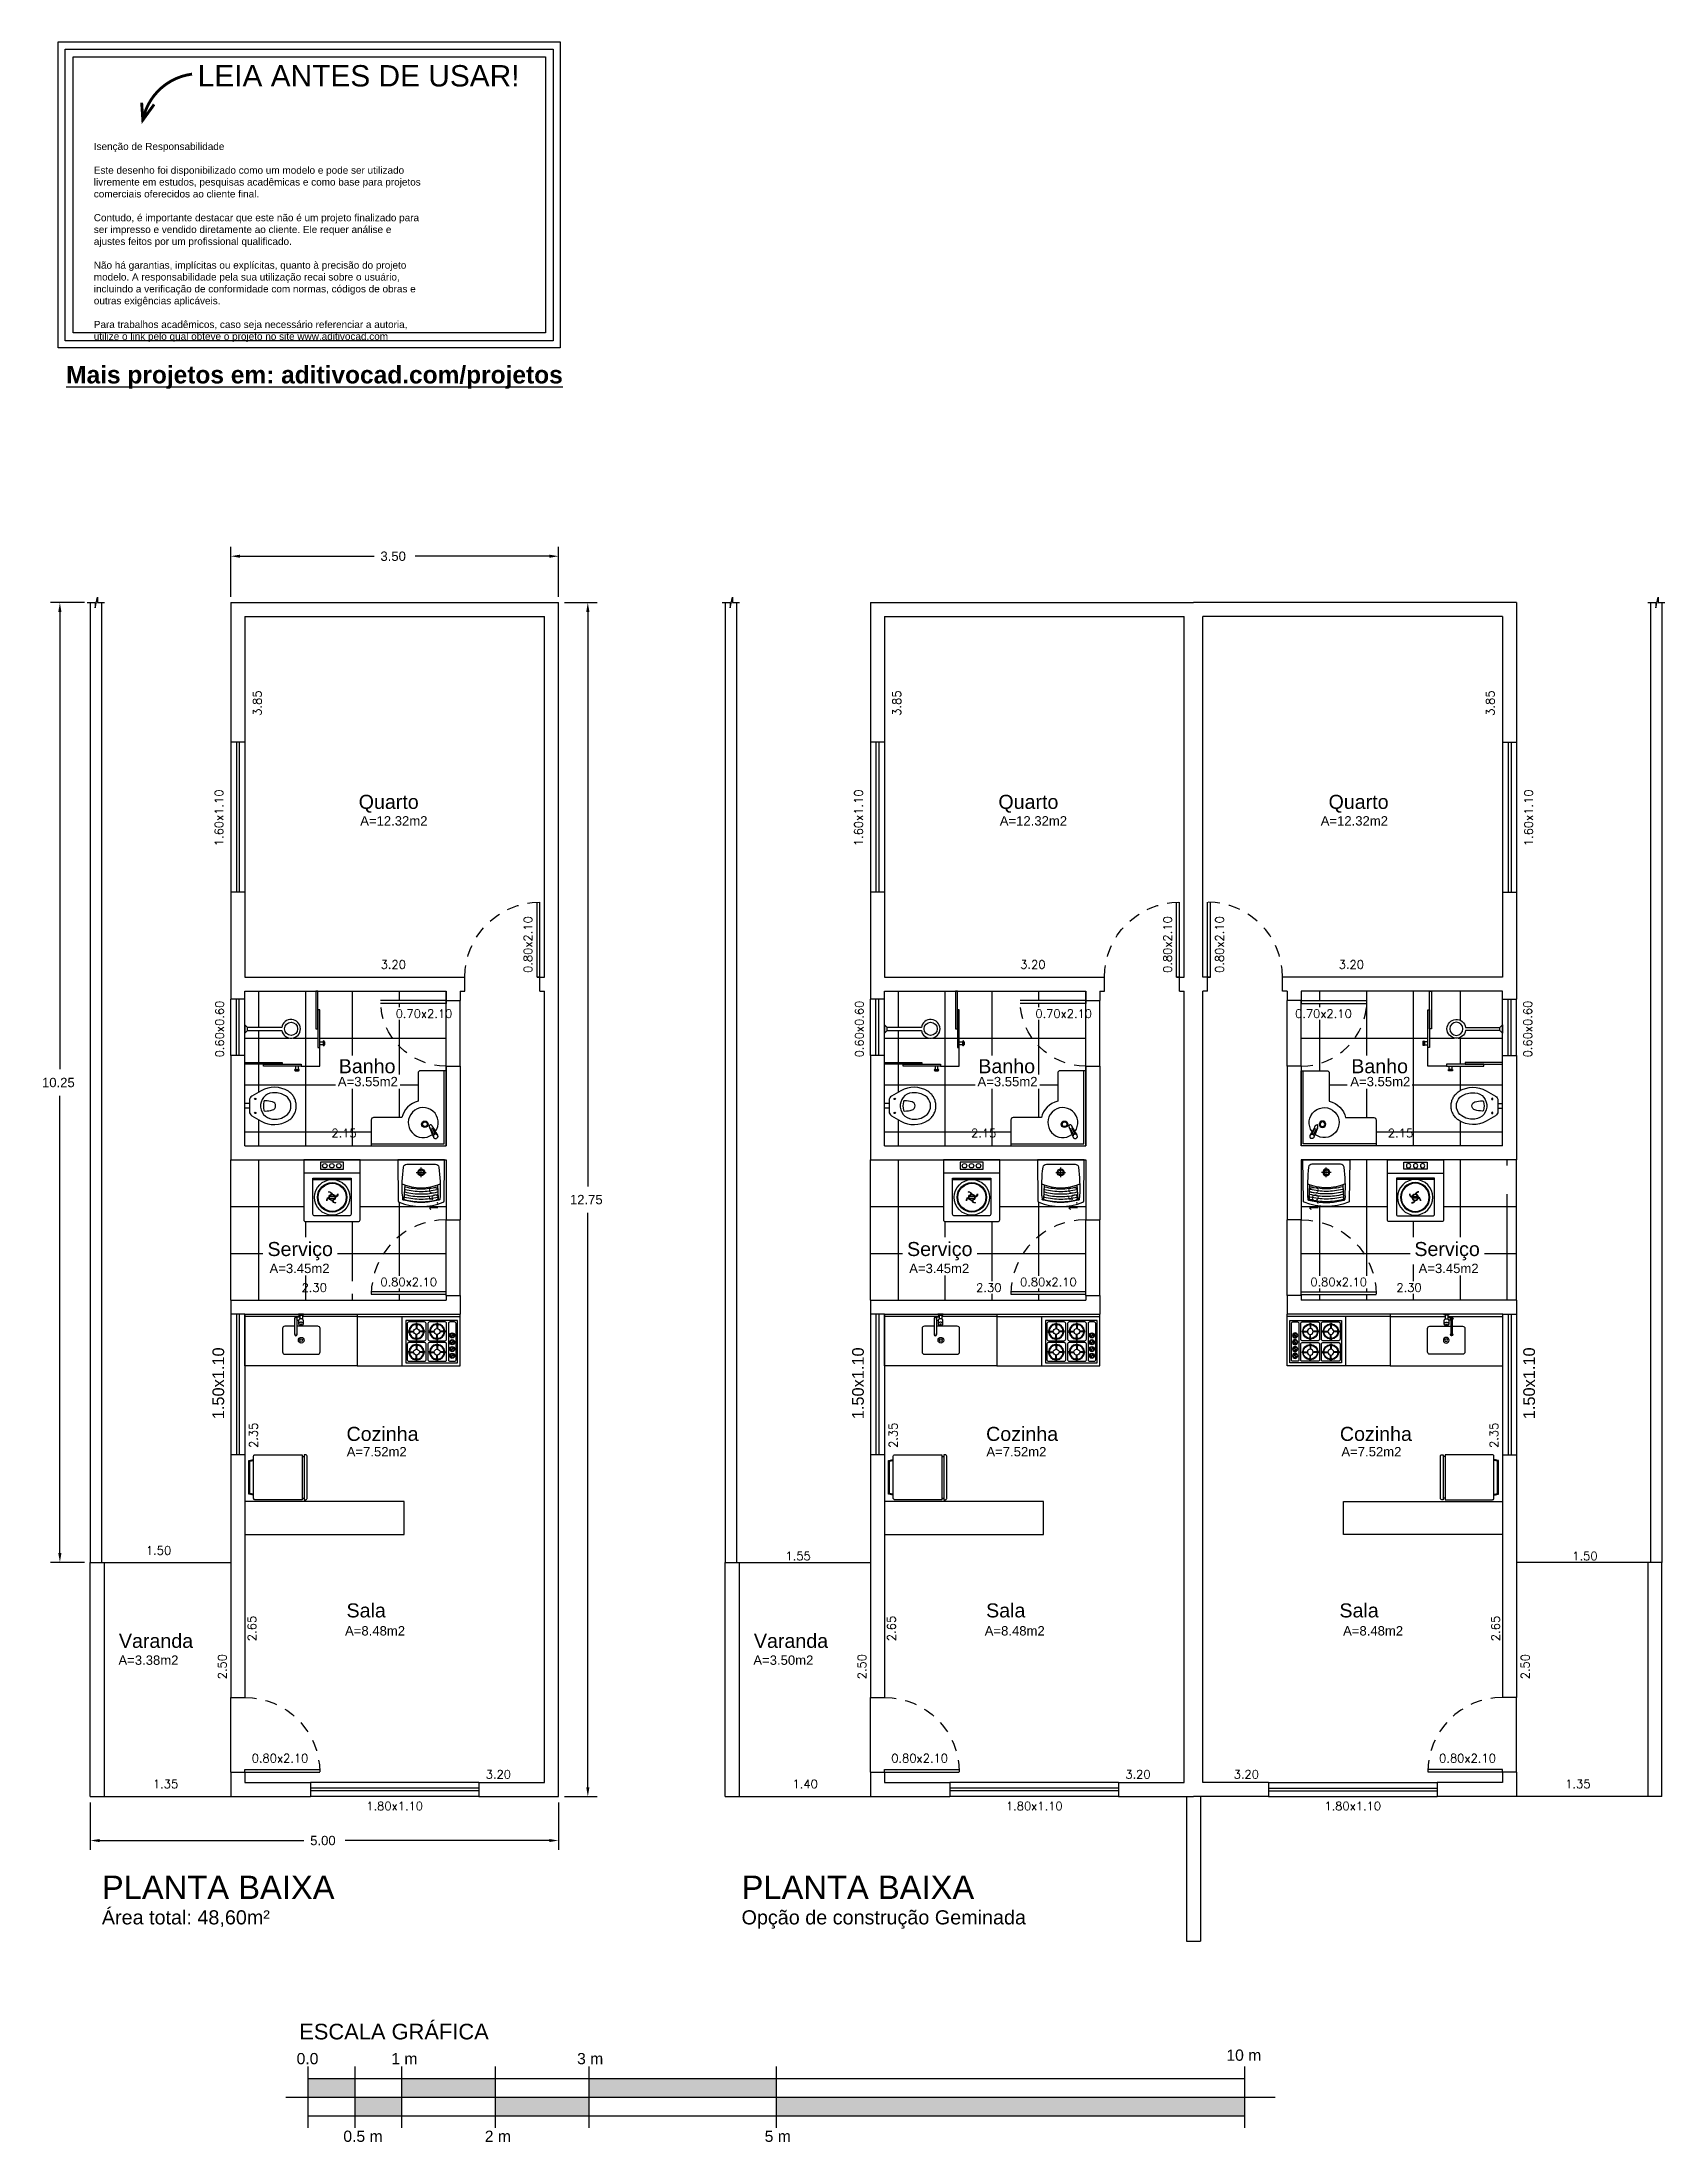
# Model space of a CAD drawing. Extents: x 1.9 to 19.2, y 1.3 to 23.7.
import ezdxf
from ezdxf.enums import TextEntityAlignment as Align

# ---------------------------------------------------------------- set-up
doc = ezdxf.new("R2010")
doc.units = 0
doc.linetypes.add('HIDDEN2', pattern=[0.1875, 0.125, -0.0625])
doc.layers.get('0').update_dxf_attribs({"linetype": 'CONTINUOUS'})
doc.layers.get('DEFPOINTS').update_dxf_attribs({"linetype": 'CONTINUOUS'})
for name, color, linetype in [('ARQ-BANHO_COZINHA_SERVIÇO', 150, 'CONTINUOUS'), ('ARQ-COTAS', 1, 'CONTINUOUS'), ('ARQ-ESQUADRIAS', 53, 'CONTINUOUS'), ('ARQ-LINHA-FINA', 1, 'CONTINUOUS'), ('ARQ-MÓVEIS_E_ELETRO', 16, 'CONTINUOUS'), ('ARQ-PISO', 140, 'CONTINUOUS'), ('LINHA-FINA', 8, 'CONTINUOUS'), ('LINHA_04', 190, 'CONTINUOUS'), ('TEXTO-AMBIENTES-TITULOS', 22, 'CONTINUOUS'), ('TEXTO_06', 6, 'CONTINUOUS'), ('TXT_AMBIENTE', 4, 'CONTINUOUS'), ('TXT_GERAL', 9, 'CONTINUOUS'), ('TXT_ÁREA', 8, 'CONTINUOUS')]:
    doc.layers.add(name, color=color, linetype=linetype)
doc.styles.add('ARIAL', font='arial.ttf')
doc.styles.add('ARIAL_BOLD', font='arialbd.ttf')
doc.styles.get("Standard").update_dxf_attribs({"font": 'arial.ttf'})
doc.styles.add('TEXTO03', font='romans.shx')
doc.dimstyles.get("Standard").update_dxf_attribs({"dimtxt": 2.5, "dimasz": 2.5, "dimexe": 1.25, "dimexo": 0.625, "dimtad": 1, "dimcen": 2.5, "dimazin": 3, "dimtfac": 1, "dimtmove": 0, "dimatfit": 3})

msp = doc.modelspace()

# ---------------------------------------------------------------- texts
at = {"color": 1, "style": 'ARIAL'}
msp.add_text('LEIA ANTES DE USAR!', height=0.22815, dxfattribs=at).set_placement((3.583, 23.233))
at = {"style": 'ARIAL'}
msp.add_text('ESCALA GRÁFICA', height=0.16709, dxfattribs=at).set_placement((4.667, 2.379))
at = {"layer": 'LINHA-FINA', "style": 'ARIAL'}
for s, p in [('10 m', (14.565, 2.151)), ('0.0', (4.639, 2.114)), ('1 m', (5.65, 2.114)), ('3 m', (7.633, 2.114)), ('0.5 m', (5.138, 1.285)), ('2 m', (6.648, 1.285)), ('5 m', (9.636, 1.285))]:
    msp.add_text(s, height=0.12, dxfattribs=at).set_placement(p)
at = {"layer": 'TEXTO-AMBIENTES-TITULOS', "color": 0, "style": 'ARIAL_BOLD'}
msp.add_text('%%UMais projetos em: aditivocad.com/projetos', height=0.18712, rotation=360, dxfattribs=at).set_placement((2.179, 20.062))
at = {"layer": 'TEXTO_06', "style": 'ARIAL'}
for p in [(2.56, 3.878), (9.389, 3.878)]:
    msp.add_text('PLANTA BAIXA', height=0.25, dxfattribs=at).set_placement(p)
at = {"layer": 'TXT_AMBIENTE', "style": 'ARIAL'}
for s, p in [('Quarto', (5.302, 15.519)), ('Quarto', (12.131, 15.519)), ('Quarto', (15.656, 15.519)), ('Banho', (5.089, 12.696)), ('Banho', (11.917, 12.696)), ('Banho', (15.898, 12.696)), ('Serviço', (4.328, 10.744)), ('Serviço', (11.156, 10.744)), ('Serviço', (16.572, 10.744)), ('Cozinha', (5.172, 8.77)), ('Cozinha', (12, 8.77)), ('Cozinha', (15.777, 8.77)), ('Sala', (5.172, 6.885)), ('Sala', (12, 6.885)), ('Sala', (15.772, 6.885)), ('Varanda', (2.742, 6.56)), ('Varanda', (9.521, 6.56))]:
    msp.add_text(s, height=0.15, dxfattribs=at).set_placement(p)
at = {"layer": 'TXT_GERAL', "linetype": 'CONTINUOUS', "style": 'TEXTO03'}
for s, p in [('3.85', (4.264, 16.513)), ('3.85', (11.092, 16.513)), ('3.85', (17.427, 16.513)), ('1.50', (6.146, 11.215)), ('1.50', (12.974, 11.215)), ('1.50', (15.544, 11.215)), ('2.35', (4.224, 8.694)), ('2.35', (11.053, 8.694)), ('2.35', (17.466, 8.694)), ('2.65', (4.207, 6.632)), ('2.65', (11.035, 6.632)), ('2.65', (17.484, 6.632)), ('2.50', (3.89, 6.224)), ('2.50', (10.719, 6.224)), ('2.50', (17.8, 6.224))]:
    msp.add_text(s, height=0.09, rotation=90, dxfattribs=at).set_placement(p)
at = {"layer": 'TXT_GERAL'}
for s, height, style, p in [('1.60x1.10', 0.09, 'TEXTO03', (3.81, 15.423)), ('1.60x1.10', 0.09, 'TEXTO03', (10.638, 15.423)), ('1.60x1.10', 0.09, 'TEXTO03', (17.791, 15.423)), ('0.80x2.10', 0.09, 'TEXTO03', (7.109, 14.07)), ('0.80x2.10', 0.09, 'TEXTO03', (13.937, 14.07)), ('0.80x2.10', 0.09, 'TEXTO03', (14.492, 14.07)), ('0.60x0.60', 0.09, 'TEXTO03', (3.817, 13.168)), ('0.60x0.60', 0.09, 'TEXTO03', (10.646, 13.168)), ('0.60x0.60', 0.09, 'TEXTO03', (17.783, 13.168)), ('1.50x1.10', 0.125, 'ARIAL', (3.803, 9.385)), ('1.50x1.10', 0.125, 'ARIAL', (10.632, 9.385)), ('1.50x1.10', 0.125, 'ARIAL', (17.797, 9.385))]:
    msp.add_text(s, height=height, rotation=90, dxfattribs=dict(at, style=style)).set_placement(p, align=Align.MIDDLE)
at = {"layer": 'TXT_GERAL', "linetype": 'CONTINUOUS', "style": 'TEXTO03'}
for s, p in [('3.20', (5.536, 13.812)), ('3.20', (12.364, 13.812)), ('3.20', (15.764, 13.812)), ('2.15', (5.011, 12.012)), ('2.15', (11.839, 12.012)), ('2.15', (16.289, 12.012)), ('2.30', (4.692, 10.362)), ('2.30', (11.894, 10.362)), ('2.30', (16.38, 10.362)), ('1.50', (3.03, 7.555)), ('1.55', (9.858, 7.496)), ('1.50', (18.258, 7.496)), ('3.20', (6.658, 5.164)), ('3.20', (13.486, 5.164)), ('3.20', (14.643, 5.164)), ('1.35', (3.105, 5.062)), ('1.40', (9.933, 5.062)), ('1.35', (18.183, 5.062))]:
    msp.add_text(s, height=0.09, dxfattribs=at).set_placement(p)
at = {"layer": 'TXT_GERAL', "style": 'TEXTO03'}
for s, p in [('0.70x2.10', (5.999, 13.332)), ('0.70x2.10', (12.828, 13.332)), ('0.70x2.10', (15.601, 13.332)), ('0.80x2.10', (5.836, 10.467)), ('0.80x2.10', (12.665, 10.467)), ('0.80x2.10', (15.764, 10.467)), ('0.80x2.10', (4.462, 5.382)), ('0.80x2.10', (11.29, 5.382)), ('0.80x2.10', (17.139, 5.382)), ('1.80x1.10', (5.686, 4.871)), ('1.80x1.10', (12.514, 4.871)), ('1.80x1.10', (15.914, 4.871))]:
    msp.add_text(s, height=0.09, dxfattribs=at).set_placement(p, align=Align.MIDDLE)
at = {"layer": 'TXT_GERAL', "style": 'ARIAL'}
for s, p in [('Área total: 48,60m²', (2.56, 3.607)), ('Opção de construção Geminada', (9.389, 3.607))]:
    msp.add_text(s, height=0.15099, dxfattribs=at).set_placement(p)
at = {"layer": 'TXT_ÁREA'}
for s, p in [('A=12.32m2', (5.318, 15.341)), ('A=12.32m2', (12.146, 15.341)), ('A=12.32m2', (15.572, 15.341)), ('A=3.55m2', (5.079, 12.557)), ('A=3.55m2', (11.908, 12.557)), ('A=3.55m2', (15.888, 12.557)), ('A=3.45m2', (4.35, 10.562)), ('A=3.45m2', (11.179, 10.562)), ('A=3.45m2', (16.617, 10.562)), ('A=7.52m2', (5.174, 8.605)), ('A=7.52m2', (12.003, 8.605)), ('A=7.52m2', (15.793, 8.605)), ('A=8.48m2', (5.156, 6.692)), ('A=8.48m2', (11.985, 6.692)), ('A=8.48m2', (15.811, 6.692)), ('A=3.38m2', (2.737, 6.379)), ('A=3.50m2', (9.515, 6.379))]:
    msp.add_text(s, height=0.1, dxfattribs=at).set_placement(p)

# ---------------------------------------------------------------- blocks, each defined once
blk = doc.blocks.new('PORTA80')
for p, q in [((0, 0), (0, 0.8)), ((0.03, 0), (0.03, 0.799)), ((0, 0), (0.03, 0))]:
    blk.add_line(p, q)
at = {"linetype": 'HIDDEN2'}
blk.add_arc((0, 0), 0.8, 0, 90, dxfattribs=at)
blk = doc.blocks.new('PORTA70')
for p, q in [((0, 0), (0, 0.7)), ((0.03, 0), (0.03, 0.7))]:
    blk.add_line(p, q)
at = {"linetype": 'HIDDEN2'}
blk.add_arc((0, 0), 0.7, 0, 90, dxfattribs=at)
at = {"layer": 'ARQ-BANHO_COZINHA_SERVIÇO'}
blk.add_line((0.03, 0), (0, 0), dxfattribs=at)
blk = doc.blocks.new('ADC_TORN_COZ2-P')
for p, q in [((0.012, 0.015), (0.052, 0.015)), ((0.012, -0.014), (0.052, -0.014))]:
    blk.add_line(p, q)
at = {"linetype": 'BYBLOCK'}
blk.add_line((0.062, -0.045), (0.062, -0.024), dxfattribs=at)
blk.add_lwpolyline([(0, -0.028), (0.001, -0.028, 0.267949), (0.007, -0.025), (0.012, -0.016), (0.012, 0.016), (0.007, 0.025, 0.267949), (0.001, 0.028), (0, 0.028)], format="xyb", close=True)
blk.add_lwpolyline([(0.104, 0.025), (0.066, 0.025, 0.133256), (0.06, 0.023, 0.106756), (0.054, 0.018, 0.082828), (0.05, 0.01, 0.071352), (0.049, 0, 0.071352), (0.05, -0.01, 0.082828), (0.054, -0.018, 0.106756), (0.06, -0.023, 0.133256), (0.066, -0.025), (0.104, -0.025)], format="xyb", dxfattribs=at)
for points in [[(0.104, -0.025, 0.133256), (0.11, -0.023, 0.106756), (0.116, -0.018, 0.082828), (0.12, -0.01, 0.071352), (0.122, 0, 0.071352), (0.12, 0.01, 0.082828), (0.116, 0.018, 0.106756), (0.11, 0.023, 0.133256), (0.104, 0.025, 0.133256), (0.098, 0.023, 0.106756), (0.091, 0.018, 0.082828), (0.088, 0.01, 0.071352), (0.086, 0, 0.071352), (0.088, -0.01, 0.082828), (0.091, -0.018, 0.106756), (0.098, -0.023, 0.133256)], [(0.111, 0.008, 0.133256), (0.11, 0.007, 0.106756), (0.108, 0.005, 0.082828), (0.107, 0.003, 0.071352), (0.106, 0, 0.071352), (0.107, -0.003, 0.082828), (0.108, -0.005, 0.106756), (0.11, -0.007, 0.133256), (0.111, -0.007, 0.133256), (0.113, -0.007, 0.106756), (0.115, -0.005, 0.082828), (0.116, -0.003, 0.071352), (0.117, 0, 0.071352), (0.116, 0.003, 0.082828), (0.115, 0.005, 0.106756), (0.113, 0.007, 0.133256)], [(0.047, -0.065, -1), (0.047, -0.045), (0.217, -0.045, -1), (0.217, -0.065)]]:
    blk.add_lwpolyline(points, format="xyb", close=True, dxfattribs=at)
blk.add_lwpolyline([(0.032, -0.014), (0.032, -0.055)], dxfattribs=at)
for centre, radius, start, end in [((0.047, -0.055), 0.015, 41.8103, 318.1897), ((0.217, -0.055), 0.0125, 233.1301, 126.8699)]:
    blk.add_arc(centre, radius, start, end, dxfattribs=at)
blk = doc.blocks.new('ADC_COZ_PIA_120X55-T')
for p, q in [((-0.014, 0.249), (-0.6, 0.249)), ((0.6, 0.249), (0.015, 0.249))]:
    blk.add_line(p, q)
blk.add_lwpolyline([(-0.6, -0.276), (-0.6, 0.274), (0.6, 0.274), (0.6, -0.276)], close=True)
blk.add_lwpolyline([(-0.065, 0.146), (-0.172, 0.146, 0.414214), (-0.197, 0.121), (-0.197, -0.129, 0.414214), (-0.172, -0.154), (0.178, -0.154, 0.414214), (0.203, -0.129), (0.203, 0.121, 0.414214), (0.178, 0.146), (-0.045, 0.146)], format="xyb")
at = {"layer": 'ARQ-LINHA-FINA'}
for radius in [0.0304, 0.0147]:
    blk.add_circle((0.003, -0.004), radius, dxfattribs=at)
at = {"layer": 'ARQ-LINHA-FINA', "rotation": 270}
blk.add_blockref('ADC_TORN_COZ2-P', (0, 0.274), dxfattribs=at)
blk = doc.blocks.new('ADC_MCOZ_01')
for p, q in [((-0.222, -0.57), (-0.222, -0.59)), ((0.222, -0.57), (0.222, -0.59))]:
    blk.add_line(p, q)
for points in [[(-0.19, -0.05), (-0.18, 0), (0.18, 0), (0.19, -0.05)], [(-0.18, -0.05), (-0.172, -0.01), (0.172, -0.01), (0.18, -0.05)]]:
    blk.add_lwpolyline(points)
for points in [[(0.226, -0.05, -0.414214), (0.24, -0.064), (0.24, -0.57), (-0.24, -0.57), (-0.24, -0.064, -0.414214), (-0.226, -0.05)], [(-0.24, -0.59), (-0.24, -0.606, 0.414214), (-0.226, -0.62), (0.226, -0.62, 0.414214), (0.24, -0.606), (0.24, -0.59)]]:
    blk.add_lwpolyline(points, format="xyb", close=True)
blk = doc.blocks.new('ADC_MOB_FOG_CKT4B')
blk.add_lwpolyline([(-0.275, -0.45), (0.275, -0.45), (0.275, 0), (-0.275, 0)], close=True)
blk.add_lwpolyline([(0.195, -0.435), (0.245, -0.435, 0.414214), (0.26, -0.42), (0.26, -0.03, 0.414214), (0.245, -0.015), (0.195, -0.015, 0.414214), (0.18, -0.03), (0.18, -0.42, 0.414214)], format="xyb", close=True)
for centre in [(-0.162, -0.117), (0.058, -0.117), (-0.162, -0.337), (0.058, -0.337)]:
    blk.add_circle(centre, 0.0312)
for centre, start, end in [((-0.162, -0.117), 94.2199, 175.7801), ((-0.162, -0.117), 184.2199, 265.7801), ((-0.162, -0.117), 4.2199, 85.7801), ((-0.162, -0.117), 274.2199, 355.7801), ((0.058, -0.117), 94.2199, 175.7801), ((0.058, -0.117), 184.2199, 265.7801), ((0.058, -0.117), 4.2199, 85.7801), ((0.058, -0.117), 274.2199, 355.7801), ((-0.162, -0.337), 94.2199, 175.7801), ((-0.162, -0.337), 184.2199, 265.7801), ((-0.162, -0.337), 4.2199, 85.7801), ((-0.162, -0.337), 274.2199, 355.7801), ((0.058, -0.337), 94.2199, 175.7801), ((0.058, -0.337), 184.2199, 265.7801), ((0.058, -0.337), 4.2199, 85.7801), ((0.058, -0.337), 274.2199, 355.7801)]:
    blk.add_arc(centre, 0.0812, start, end)
at = {"layer": 'ARQ-LINHA-FINA'}
for p, q in [((-0.169, -0.031), (-0.165, -0.081)), ((-0.169, -0.202), (-0.165, -0.152)), ((-0.156, -0.031), (-0.159, -0.081)), ((-0.156, -0.202), (-0.159, -0.152)), ((-0.077, -0.11), (-0.127, -0.113)), ((-0.077, -0.123), (-0.127, -0.12)), ((0.051, -0.031), (0.055, -0.081)), ((0.051, -0.202), (0.055, -0.152)), ((0.064, -0.031), (0.061, -0.081)), ((0.064, -0.202), (0.061, -0.152)), ((0.143, -0.11), (0.093, -0.113)), ((0.143, -0.123), (0.093, -0.12)), ((0.204, -0.172), (0.232, -0.143)), ((0.208, -0.176), (0.204, -0.172)), ((0.204, -0.244), (0.232, -0.215)), ((0.234, -0.145), (0.206, -0.174)), ((0.234, -0.217), (0.206, -0.246)), ((0.208, -0.176), (0.236, -0.147)), ((0.208, -0.248), (0.236, -0.219)), ((0.232, -0.143), (0.236, -0.147)), ((0.232, -0.215), (0.236, -0.219)), ((-0.169, -0.251), (-0.165, -0.301)), ((-0.169, -0.422), (-0.165, -0.372)), ((-0.156, -0.251), (-0.159, -0.301)), ((-0.156, -0.422), (-0.159, -0.372)), ((-0.077, -0.33), (-0.127, -0.333)), ((-0.077, -0.343), (-0.127, -0.34)), ((0.051, -0.251), (0.055, -0.301)), ((0.051, -0.422), (0.055, -0.372)), ((0.064, -0.251), (0.061, -0.301)), ((0.064, -0.422), (0.061, -0.372)), ((0.143, -0.33), (0.093, -0.333)), ((0.143, -0.343), (0.093, -0.34)), ((0.208, -0.248), (0.204, -0.244)), ((0.204, -0.316), (0.232, -0.287)), ((0.208, -0.32), (0.204, -0.316)), ((0.204, -0.388), (0.232, -0.359)), ((0.208, -0.392), (0.204, -0.388)), ((0.234, -0.289), (0.206, -0.318)), ((0.234, -0.362), (0.206, -0.39)), ((0.208, -0.32), (0.236, -0.291)), ((0.208, -0.392), (0.236, -0.364)), ((0.232, -0.287), (0.236, -0.291)), ((0.232, -0.359), (0.236, -0.364))]:
    blk.add_line(p, q, dxfattribs=at)
for points in [[(-0.245, -0.215), (-0.075, -0.215, 0.414214), (-0.06, -0.2), (-0.06, -0.03, 0.414214), (-0.075, -0.015), (-0.245, -0.015, 0.414214), (-0.26, -0.03), (-0.26, -0.2, 0.414214)], [(-0.025, -0.215), (0.145, -0.215, 0.414214), (0.16, -0.2), (0.16, -0.03, 0.414214), (0.145, -0.015), (-0.025, -0.015, 0.414214), (-0.04, -0.03), (-0.04, -0.2, 0.414214)], [(-0.245, -0.435), (-0.075, -0.435, 0.414214), (-0.06, -0.42), (-0.06, -0.25, 0.414214), (-0.075, -0.235), (-0.245, -0.235, 0.414214), (-0.26, -0.25), (-0.26, -0.42, 0.414214)], [(-0.025, -0.435), (0.145, -0.435, 0.414214), (0.16, -0.42), (0.16, -0.25, 0.414214), (0.145, -0.235), (-0.025, -0.235, 0.414214), (-0.04, -0.25), (-0.04, -0.42, 0.414214)]]:
    blk.add_lwpolyline(points, format="xyb", close=True, dxfattribs=at)
for points in [[(-0.248, -0.11), (-0.198, -0.113)], [(-0.028, -0.11), (0.022, -0.113)], [(-0.248, -0.33), (-0.198, -0.333)], [(-0.028, -0.33), (0.022, -0.333)]]:
    blk.add_lwpolyline(points, dxfattribs=at)
for points in [[(-0.248, -0.123), (-0.198, -0.12, 0.522232), (-0.198, -0.113)], [(-0.028, -0.123), (0.022, -0.12, 0.522232), (0.022, -0.113)], [(-0.248, -0.343), (-0.198, -0.34, 0.522232), (-0.198, -0.333)], [(-0.028, -0.343), (0.022, -0.34, 0.522232), (0.022, -0.333)]]:
    blk.add_lwpolyline(points, format="xyb", dxfattribs=at)
for centre in [(0.22, -0.159), (0.22, -0.231), (0.22, -0.304), (0.22, -0.376)]:
    blk.add_circle(centre, 0.0273, dxfattribs=at)
for centre, radius, start, end in [((-0.24, -0.117), 0.0102, 142.346, 217.654), ((-0.162, -0.117), 0.075, 94.2736, 175.7264), ((-0.162, -0.117), 0.075, 184.2736, 265.7264), ((-0.162, -0.039), 0.0102, 52.346, 127.654), ((-0.162, -0.194), 0.0102, 232.346, 307.654), ((-0.162, -0.079), 0.00381, 214.85, 325.15), ((-0.162, -0.154), 0.00381, 34.85, 145.15), ((-0.162, -0.117), 0.075, 4.2736, 85.7264), ((-0.162, -0.117), 0.075, 274.2736, 355.7264), ((-0.125, -0.117), 0.00381, 124.85, 235.15), ((-0.085, -0.117), 0.0102, 322.346, 37.654), ((-0.02, -0.117), 0.0102, 142.346, 217.654), ((0.058, -0.117), 0.075, 94.2736, 175.7264), ((0.058, -0.117), 0.075, 184.2736, 265.7264), ((0.058, -0.039), 0.0102, 52.346, 127.654), ((0.058, -0.194), 0.0102, 232.346, 307.654), ((0.058, -0.079), 0.00381, 214.85, 325.15), ((0.058, -0.154), 0.00381, 34.85, 145.15), ((0.058, -0.117), 0.075, 4.2736, 85.7264), ((0.058, -0.117), 0.075, 274.2736, 355.7264), ((0.095, -0.117), 0.00381, 124.85, 235.15), ((0.135, -0.117), 0.0102, 322.346, 37.654), ((0.22, -0.159), 0.0205, 53.3209, 216.6791), ((0.22, -0.231), 0.0205, 53.3209, 216.6791), ((0.22, -0.159), 0.0205, 233.3209, 36.6791), ((0.22, -0.231), 0.0205, 233.3209, 36.6791), ((-0.24, -0.337), 0.0102, 142.346, 217.654), ((-0.162, -0.337), 0.075, 94.2736, 175.7264), ((-0.162, -0.337), 0.075, 184.2736, 265.7264), ((-0.162, -0.259), 0.0102, 52.346, 127.654), ((-0.162, -0.414), 0.0102, 232.346, 307.654), ((-0.162, -0.299), 0.00381, 214.85, 325.15), ((-0.162, -0.374), 0.00381, 34.85, 145.15), ((-0.162, -0.337), 0.075, 4.2736, 85.7264), ((-0.162, -0.337), 0.075, 274.2736, 355.7264), ((-0.125, -0.337), 0.00381, 124.85, 235.15), ((-0.085, -0.337), 0.0102, 322.346, 37.654), ((-0.02, -0.337), 0.0102, 142.346, 217.654), ((0.058, -0.337), 0.075, 94.2736, 175.7264), ((0.058, -0.337), 0.075, 184.2736, 265.7264), ((0.058, -0.259), 0.0102, 52.346, 127.654), ((0.058, -0.414), 0.0102, 232.346, 307.654), ((0.058, -0.299), 0.00381, 214.85, 325.15), ((0.058, -0.374), 0.00381, 34.85, 145.15), ((0.058, -0.337), 0.075, 4.2736, 85.7264), ((0.058, -0.337), 0.075, 274.2736, 355.7264), ((0.095, -0.337), 0.00381, 124.85, 235.15), ((0.135, -0.337), 0.0102, 322.346, 37.654), ((0.22, -0.304), 0.0205, 53.3209, 216.6791), ((0.22, -0.376), 0.0205, 53.3209, 216.6791), ((0.22, -0.304), 0.0205, 233.3209, 36.6791), ((0.22, -0.376), 0.0205, 233.3209, 36.6791)]:
    blk.add_arc(centre, radius, start, end, dxfattribs=at)
blk = doc.blocks.new('*D62')
at = {"layer": 'ARQ-COTAS', "color": 0}
for p, q in [((7.498, 17.722), (7.848, 17.722)), ((7.748, 17.622), (7.748, 11.488)), ((7.748, 5.072), (7.748, 11.206)), ((7.498, 4.972), (7.848, 4.972))]:
    blk.add_line(p, q, dxfattribs=at)
for points in [[(7.731, 17.622), (7.765, 17.622), (7.748, 17.722)], [(7.731, 5.072), (7.765, 5.072), (7.748, 4.972)]]:
    blk.add_solid(points, dxfattribs=at)
at = {"layer": 'DEFPOINTS', "color": 0}
for p in [(7.436, 17.722), (7.748, 17.722), (7.436, 4.972)]:
    blk.add_point(p, dxfattribs=at)
at = {"layer": 'ARQ-COTAS', "color": 0, "linetype": 'CONTINUOUS'}
blk.add_text('12.75', height=0.1, dxfattribs=at).set_placement((7.557, 11.297))
blk = doc.blocks.new('*D63')
at = {"layer": 'ARQ-COTAS', "color": 0}
for p, q in [((2.436, 4.91), (2.436, 4.403)), ((7.436, 4.91), (7.436, 4.403)), ((2.536, 4.503), (4.716, 4.503)), ((7.336, 4.503), (5.156, 4.503))]:
    blk.add_line(p, q, dxfattribs=at)
for points in [[(2.536, 4.519), (2.536, 4.486), (2.436, 4.503)], [(7.336, 4.519), (7.336, 4.486), (7.436, 4.503)]]:
    blk.add_solid(points, dxfattribs=at)
at = {"layer": 'DEFPOINTS', "color": 0}
for p in [(2.436, 4.972), (7.436, 4.972), (7.436, 4.503)]:
    blk.add_point(p, dxfattribs=at)
at = {"layer": 'ARQ-COTAS', "color": 0, "linetype": 'CONTINUOUS'}
blk.add_text('5.00', height=0.1, dxfattribs=at).set_placement((4.784, 4.453))
blk = doc.blocks.new('*D65')
at = {"layer": 'ARQ-COTAS', "color": 0}
for p, q in [((3.936, 17.785), (3.936, 18.317)), ((4.036, 18.217), (5.466, 18.217)), ((7.336, 18.217), (5.906, 18.217)), ((7.436, 17.785), (7.436, 18.317))]:
    blk.add_line(p, q, dxfattribs=at)
for points in [[(4.036, 18.234), (4.036, 18.2), (3.936, 18.217)], [(7.336, 18.234), (7.336, 18.2), (7.436, 18.217)]]:
    blk.add_solid(points, dxfattribs=at)
at = {"layer": 'DEFPOINTS', "color": 0}
for p in [(7.436, 18.217), (3.936, 17.722), (7.436, 17.722)]:
    blk.add_point(p, dxfattribs=at)
at = {"layer": 'ARQ-COTAS', "color": 0, "linetype": 'CONTINUOUS'}
blk.add_text('3.50', height=0.1, dxfattribs=at).set_placement((5.534, 18.167))
blk = doc.blocks.new('*D67')
at = {"layer": 'ARQ-COTAS', "color": 0}
for p, q in [((2.373, 17.722), (2.012, 17.722)), ((2.112, 17.622), (2.112, 12.738)), ((2.112, 7.572), (2.112, 12.456)), ((2.373, 7.472), (2.012, 7.472))]:
    blk.add_line(p, q, dxfattribs=at)
for points in [[(2.095, 17.622), (2.128, 17.622), (2.112, 17.722)], [(2.095, 7.572), (2.128, 7.572), (2.112, 7.472)]]:
    blk.add_solid(points, dxfattribs=at)
at = {"layer": 'DEFPOINTS', "color": 0}
for p in [(2.112, 17.722), (2.436, 17.722), (2.436, 7.472)]:
    blk.add_point(p, dxfattribs=at)
at = {"layer": 'ARQ-COTAS', "color": 0, "linetype": 'CONTINUOUS'}
blk.add_text('10.25', height=0.1, dxfattribs=at).set_placement((1.921, 12.547))
blk = doc.blocks.new('ADC_WC_BACIA_01-P')
for p, q in [((-0.025, 0.05), (-0.025, 0)), ((0.025, 0.05), (0.025, 0))]:
    blk.add_line(p, q)
blk.add_lwpolyline([(0.059, 0.05, 0.266747), (0.104, 0.076), (0.162, 0.175, 0.279695), (0.156, 0.465), (0.15, 0.473), (0.144, 0.482), (0.137, 0.49), (0.13, 0.497), (0.122, 0.504), (0.114, 0.511), (0.105, 0.517), (0.096, 0.523), (0.087, 0.528), (0.078, 0.533), (0.068, 0.537), (0.058, 0.541), (0.047, 0.544), (0.037, 0.546), (0.027, 0.548), (0.016, 0.549), (0.005, 0.549), (-0.005, 0.549), (-0.016, 0.549), (-0.027, 0.548), (-0.037, 0.546), (-0.047, 0.543), (-0.058, 0.541), (-0.068, 0.537), (-0.077, 0.533), (-0.087, 0.528), (-0.096, 0.523), (-0.105, 0.518), (-0.114, 0.511), (-0.122, 0.505), (-0.13, 0.497), (-0.137, 0.49), (-0.144, 0.482), (-0.15, 0.473), (-0.156, 0.465, 0.279689), (-0.162, 0.175), (-0.104, 0.076, 0.266747), (-0.059, 0.05)], format="xyb", close=True)
for points in [[(0.107, 0.435), (0.092, 0.455), (0.072, 0.471), (0.05, 0.483), (0.025, 0.491), (0, 0.493), (-0.025, 0.491), (-0.05, 0.483), (-0.072, 0.471), (-0.092, 0.455), (-0.107, 0.435)], [(-0.107, 0.435), (-0.129, 0.391), (-0.14, 0.344), (-0.141, 0.295)], [(-0.141, 0.295), (-0.136, 0.268), (-0.125, 0.243), (-0.11, 0.22), (-0.09, 0.2), (-0.067, 0.185), (-0.041, 0.175), (-0.014, 0.169), (0.014, 0.169), (0.041, 0.175), (0.067, 0.185), (0.09, 0.2), (0.11, 0.22), (0.125, 0.243), (0.136, 0.268), (0.141, 0.295)], [(0.141, 0.295), (0.14, 0.344), (0.129, 0.391), (0.107, 0.435)]]:
    blk.add_lwpolyline(points)
blk.add_lwpolyline([(0.043, 0.295, 0.767754), (-0.044, 0.295, 0.033), (-0.056, 0.218, 0.384665), (-0.045, 0.203, 0.098913), (0.045, 0.203, 0.384665), (0.056, 0.218, 0.045236), (0.043, 0.295)], format="xyb")
for centre in [(-0.075, 0.111), (0.075, 0.111)]:
    blk.add_circle(centre, 0.0075)
blk = doc.blocks.new('BOX-BANHO-80')
for p, q in [((0.532, 0.842), (0.582, 0.842)), ((0.539, 0.85), (0.574, 0.85)), ((0.539, 0.835), (0.574, 0.835)), ((0.542, 0.8), (0.542, 0.835)), ((0.572, 0.835), (0.572, 0.8)), ((0.8, 0.8), (0.6, 0.8)), ((0.8, 0.6), (0.8, 0.8)), ((0.835, 0.572), (0.8, 0.572)), ((0.8, 0.542), (0.835, 0.542)), ((0.835, 0.539), (0.835, 0.574)), ((0.842, 0.532), (0.842, 0.582)), ((0.85, 0.539), (0.85, 0.574))]:
    blk.add_line(p, q)
for points in [[(0, 0.76), (0.4, 0.76), (0.4, 0.78), (0, 0.78)], [(0.2, 0.78), (0.6, 0.78), (0.6, 0.8), (0.2, 0.8)], [(0.78, 0.2), (0.78, 0.6), (0.8, 0.6), (0.8, 0.2)], [(0.76, 0), (0.76, 0.4), (0.78, 0.4), (0.78, 0)]]:
    blk.add_lwpolyline(points, close=True)
for centre, start, end in [((0.539, 0.842), 90, 270), ((0.574, 0.842), 270, 90), ((0.842, 0.574), 360, 180), ((0.842, 0.539), 180, 360)]:
    blk.add_arc(centre, 0.0075, start, end)
blk = doc.blocks.new('ADC_WC_LAV-BANC_CUBA-RD4-8')
for p, q in [((0.077, 0.119), (0.076, 0.116)), ((0.076, 0.116), (0.076, 0.113)), ((0.076, 0.113), (0.077, 0.11)), ((0.078, 0.122), (0.077, 0.119)), ((0.077, 0.11), (0.077, 0.107)), ((0.077, 0.107), (0.078, 0.104)), ((0.079, 0.125), (0.078, 0.122)), ((0.08, 0.102), (0.078, 0.104)), ((0.081, 0.128), (0.079, 0.125)), ((0.082, 0.099), (0.08, 0.102)), ((0.084, 0.131), (0.081, 0.128)), ((0.083, 0.097), (0.082, 0.099)), ((0.086, 0.095), (0.083, 0.097)), ((0.087, 0.134), (0.084, 0.131)), ((0.088, 0.094), (0.086, 0.095)), ((0.091, 0.136), (0.087, 0.134)), ((0.091, 0.092), (0.088, 0.094)), ((0.105, 0.141), (0.091, 0.136)), ((0.095, 0.091), (0.091, 0.092)), ((0.099, 0.091), (0.095, 0.091)), ((0.103, 0.091), (0.099, 0.091)), ((0.107, 0.092), (0.103, 0.091)), ((0.188, 0.173), (0.105, 0.141)), ((0.105, 0.141), (0.109, 0.138)), ((0.111, 0.094), (0.107, 0.092)), ((0.109, 0.138), (0.112, 0.136)), ((0.124, 0.101), (0.111, 0.094)), ((0.112, 0.136), (0.117, 0.135)), ((0.117, 0.135), (0.121, 0.134)), ((0.122, 0.134), (0.185, 0.164)), ((0.124, 0.11), (0.126, 0.114)), ((0.124, 0.106), (0.124, 0.11)), ((0.124, 0.101), (0.124, 0.106)), ((0.126, 0.114), (0.129, 0.118)), ((0.129, 0.118), (0.192, 0.148)), ((0.199, 0.178), (0.202, 0.178)), ((0.202, 0.178), (0.206, 0.179)), ((0.202, 0.144), (0.207, 0.147)), ((0.206, 0.179), (0.209, 0.179)), ((0.209, 0.179), (0.212, 0.179)), ((0.212, 0.179), (0.215, 0.179)), ((0.212, 0.15), (0.215, 0.152)), ((0.215, 0.179), (0.217, 0.178)), ((0.215, 0.152), (0.217, 0.154)), ((0.217, 0.178), (0.22, 0.176)), ((0.217, 0.154), (0.22, 0.156)), ((0.22, 0.176), (0.222, 0.174)), ((0.22, 0.156), (0.221, 0.158)), ((0.221, 0.158), (0.223, 0.161)), ((0.222, 0.174), (0.223, 0.172)), ((0.224, 0.169), (0.223, 0.172)), ((0.223, 0.161), (0.224, 0.164)), ((0.224, 0.166), (0.224, 0.169)), ((0.224, 0.164), (0.224, 0.166))]:
    blk.add_line(p, q)
blk.add_lwpolyline([(0.3, 0.474), (0.3, 0.775, 0.414214), (0.275, 0.8), (0, 0.8), (0, 0), (0.8, 0), (0.8, 0.275, 0.414214), (0.775, 0.3), (0.475, 0.3, 0.283385)], format="xyb", close=True)
blk.add_lwpolyline([(0.02, 0.8), (0.02, 0.02), (0.8, 0.02)])
for radius in [0.035, 0.025]:
    blk.add_circle((0.229, 0.227), radius)
for centre, radius, start, end in [((0.247, 0.245), 0.16, 233.308, 217.6671), ((0.1, 0.114), 0.0232, 298.8303, 111.1697), ((0.121, 0.134), 0.000505, 48.6217, 93.3006), ((0.107, 0.118), 0.0222, 25.0005, 48.605), ((1.249, -1.851), 2.253, 117.7032, 119.9663), ((0.107, 0.118), 0.0222, 1.3935, 25.001), ((0.129, 0.118), 0.000505, 316.71, 1.3782), ((-0.029, 0.734), 0.601, 291.1441, 291.6859), ((0.226, 0.095), 0.0862, 107.7963, 112.0872), ((0.166, 0.223), 0.0862, 297.9125, 302.2039)]:
    blk.add_arc(centre, radius, start, end)
blk = doc.blocks.new('ADC_CHUVEIRO')
for p, q in [((0, 0.045), (0, -0.045)), ((0.03, 0.015), (0, 0.045)), ((0.395, 0.015), (0.03, 0.015)), ((0.03, -0.015), (0.03, 0.015)), ((0, -0.045), (0.03, -0.015)), ((0.03, -0.015), (0.395, -0.015))]:
    blk.add_line(p, q)
blk.add_circle((0.494, 0.001), 0.07)
blk.add_arc((0.494, 0.001), 0.1, 189.1456, 171.891)
blk = doc.blocks.new('*X68')
at = {"layer": 'ARQ-PISO', "linetype": 'CONTINUOUS'}
for p, q in [((4.236, 10.272), (4.236, 11.772)), ((3.936, 11.272), (4.716, 11.272)), ((5.316, 11.272), (6.236, 11.272)), ((5.736, 10.952), (5.736, 11.318)), ((4.736, 10.945), (4.736, 11.112)), ((5.236, 10.475), (5.236, 11.112)), ((3.936, 10.772), (4.279, 10.772)), ((5.075, 10.772), (5.568, 10.772)), ((5.57, 10.772), (6.236, 10.772)), ((5.736, 10.534), (5.736, 10.952)), ((4.736, 10.272), (4.736, 10.535)), ((5.236, 10.272), (5.236, 10.34)), ((5.736, 10.362), (5.736, 10.399)), ((5.736, 10.272), (5.736, 10.332))]:
    blk.add_line(p, q, dxfattribs=at)
blk = doc.blocks.new('ADC_MOB_LAVR10KG-P')
blk.add_line((0.3, -0.144), (-0.3, -0.144))
for points in [[(-0.28, -0.66), (0.28, -0.66, 0.414214), (0.3, -0.64), (0.3, 0), (-0.3, 0), (-0.3, -0.64, 0.414214)], [(-0.184, -0.599, -0.414214), (-0.203, -0.58), (-0.203, -0.21), (0.204, -0.21), (0.204, -0.58, -0.414214), (0.185, -0.599)]]:
    blk.add_lwpolyline(points, format="xyb", close=True)
blk.add_lwpolyline([(-0.203, -0.21), (-0.203, -0.196), (0.204, -0.196), (0.204, -0.21)])
at = {"layer": 'ARQ-LINHA-FINA'}
blk.add_lwpolyline([(-0.123, -0.101), (0.123, -0.101), (0.123, -0.027), (-0.123, -0.027)], close=True, dxfattribs=at)
for points in [[(-0.03, -0.409, 0.33176), (-0.055, -0.44, -0.375558), (-0.031, -0.401)], [(-0.005, -0.368, 0.33176), (-0.036, -0.343, -0.375558), (0.003, -0.367)], [(0.01, -0.435, 0.33176), (0.041, -0.46, -0.375558), (0.002, -0.436)], [(0.036, -0.394, 0.33176), (0.062, -0.364, -0.375558), (0.037, -0.402)]]:
    blk.add_lwpolyline(points, format="xyb", dxfattribs=at)
for points in [[(0.032, -0.397, 0.144121), (-0.026, -0.397, -0.844102)], [(-0.026, -0.406, 0.144121), (0.032, -0.406, -0.844102)]]:
    blk.add_lwpolyline(points, format="xyb", close=True, dxfattribs=at)
for centre, radius in [((0.003, -0.401), 0.189), ((-0.076, -0.064), 0.0237), ((-0.001, -0.064), 0.0237), ((0.074, -0.064), 0.0237), ((0.003, -0.401), 0.157), ((0.003, -0.401), 0.15), ((0.003, -0.401), 0.0341)]:
    blk.add_circle(centre, radius, dxfattribs=at)
blk = doc.blocks.new('ADC_TANQUE_50X50-P')
for p, q in [((-0.201, -0.384), (-0.198, -0.423)), ((0.201, -0.384), (0.198, -0.423))]:
    blk.add_line(p, q)
blk.add_lwpolyline([(-0.235, -0.454, 0.18605), (0.235, -0.454, 0.307157), (0.245, -0.44), (0.25, 0), (-0.25, 0), (-0.245, -0.44, 0.306694)], format="xyb", close=True)
for points in [[(-0.201, -0.384, -0.045406), (-0.189, -0.079, -0.376846), (-0.153, -0.047), (0.153, -0.047, -0.380551), (0.189, -0.079, -0.039021), (0.201, -0.384)], [(-0.202, -0.256, 0.107288), (0, -0.299, 0.107288), (0.202, -0.256)]]:
    blk.add_lwpolyline(points, format="xyb")
blk.add_lwpolyline([(0.198, -0.423), (0.198, -0.423), (0.198, -0.423), (0.198, -0.423), (0.198, -0.423), (0.198, -0.423), (0.198, -0.423), (0.198, -0.423), (0.198, -0.423), (0.198, -0.423), (0.198, -0.423), (0.198, -0.423), (0.198, -0.423), (0.198, -0.423), (0.198, -0.423), (0.198, -0.423), (0.198, -0.423), (0.198, -0.423), (0.198, -0.423), (0.198, -0.423), (0.198, -0.423), (0.198, -0.423), (0.198, -0.423), (0.198, -0.423), (0.198, -0.423), (0.198, -0.423), (0.198, -0.423), (0.198, -0.423), (0.198, -0.423), (0.198, -0.423), (0.198, -0.423), (0.198, -0.423), (0.198, -0.423), (0.198, -0.423), (0.198, -0.423), (0.198, -0.423), (0.198, -0.424), (0.198, -0.424), (0.198, -0.424), (0.198, -0.424), (0.198, -0.424), (0.198, -0.424), (0.198, -0.424), (0.198, -0.424), (0.198, -0.424), (0.198, -0.424), (0.198, -0.424), (0.198, -0.424), (0.198, -0.424), (0.198, -0.424), (0.198, -0.424), (0.198, -0.424), (0.198, -0.424), (0.197, -0.424), (0.197, -0.424), (0.197, -0.424), (0.197, -0.424), (0.197, -0.424), (0.197, -0.424), (0.197, -0.424), (0.197, -0.424), (0.197, -0.424), (0.197, -0.424), (0.197, -0.424), (0.197, -0.424), (0.197, -0.424), (0.197, -0.424), (0.197, -0.424), (0.197, -0.424), (0.197, -0.424), (0.197, -0.424), (0.197, -0.424), (0.197, -0.424), (0.197, -0.424), (0.197, -0.424), (0.197, -0.424), (0.197, -0.424), (0.197, -0.424), (0.197, -0.424), (0.197, -0.424), (0.197, -0.424), (0.197, -0.424), (0.197, -0.424), (0.197, -0.424), (0.197, -0.425), (0.197, -0.425), (0.197, -0.425), (0.197, -0.425), (0.197, -0.425), (0.197, -0.425), (0.197, -0.425), (0.197, -0.425), (0.197, -0.425), (0.197, -0.425), (0.197, -0.425), (0.197, -0.425), (0.197, -0.425), (0.197, -0.425), (0.197, -0.425), (0.197, -0.425), (0.197, -0.425), (0.197, -0.425), (0.197, -0.425), (0.197, -0.425), (0.197, -0.425), (0.197, -0.425), (0.197, -0.425), (0.197, -0.425), (0.197, -0.425), (0.197, -0.425), (0.197, -0.425), (0.197, -0.425), (0.197, -0.425), (0.197, -0.425), (0.197, -0.425), (0.197, -0.425), (0.197, -0.425), (0.197, -0.425), (0.197, -0.425), (0.197, -0.425), (0.197, -0.425), (0.197, -0.425), (0.197, -0.425), (0.197, -0.425), (0.197, -0.425), (0.197, -0.425), (0.197, -0.425), (0.197, -0.425), (0.197, -0.425), (0.197, -0.425), (0.197, -0.425), (0.197, -0.425), (0.197, -0.425), (0.197, -0.425), (0.197, -0.425), (0.197, -0.425), (0.197, -0.425), (0.197, -0.425), (0.197, -0.426), (0.197, -0.426), (0.197, -0.426), (0.197, -0.426), (0.197, -0.426), (0.197, -0.426), (0.197, -0.426), (0.197, -0.426), (0.197, -0.426), (0.197, -0.426), (0.197, -0.426), (0.197, -0.426), (0.197, -0.426), (0.197, -0.426), (0.197, -0.426), (0.197, -0.426), (0.197, -0.426), (0.197, -0.426), (0.197, -0.426), (0.197, -0.426), (0.197, -0.426), (0.197, -0.426), (0.197, -0.426), (0.197, -0.426), (0.197, -0.426), (0.197, -0.426), (0.197, -0.426), (0.197, -0.426), (0.197, -0.426), (0.197, -0.426), (0.197, -0.426), (0.197, -0.426), (0.197, -0.426), (0.197, -0.426), (0.197, -0.426), (0.196, -0.426), (0.196, -0.426), (0.196, -0.426), (0.196, -0.426), (0.196, -0.426), (0.196, -0.426), (0.196, -0.426), (0.196, -0.426), (0.196, -0.426), (0.196, -0.426), (0.196, -0.426), (0.196, -0.426), (0.196, -0.426), (0.196, -0.426), (0.196, -0.426), (0.196, -0.426), (0.196, -0.426), (0.196, -0.426), (0.196, -0.426), (0.196, -0.426), (0.196, -0.426), (0.196, -0.427), (0.196, -0.427), (0.196, -0.427), (0.196, -0.427), (0.196, -0.427), (0.196, -0.427), (0.196, -0.427), (0.196, -0.427), (0.196, -0.427), (0.196, -0.427), (0.196, -0.427), (0.196, -0.427), (0.196, -0.427), (0.196, -0.427), (0.196, -0.427), (0.196, -0.427), (0.196, -0.427), (0.196, -0.427), (0.196, -0.427), (0.196, -0.427), (0.196, -0.427), (0.196, -0.427), (0.196, -0.427), (0.196, -0.427), (0.196, -0.427), (0.196, -0.427), (0.196, -0.427), (0.196, -0.427), (0.196, -0.427), (0.196, -0.427), (0.196, -0.427), (0.196, -0.427), (0.196, -0.427), (0.196, -0.427), (0.196, -0.427), (0.196, -0.427), (0.196, -0.427), (0.196, -0.427), (0.196, -0.427), (0.196, -0.427), (0.196, -0.427), (0.196, -0.427), (0.196, -0.427), (0.196, -0.427), (0.196, -0.427), (0.196, -0.427), (0.196, -0.427), (0.196, -0.427), (0.196, -0.427), (0.196, -0.427), (0.196, -0.427), (0.196, -0.427), (0.196, -0.427), (0.195, -0.427), (0.195, -0.427), (0.195, -0.427), (0.195, -0.427), (0.195, -0.427), (0.195, -0.427), (0.195, -0.427), (0.195, -0.427), (0.195, -0.427), (0.195, -0.427), (0.195, -0.428), (0.195, -0.428), (0.195, -0.428), (0.195, -0.428), (0.195, -0.428), (0.195, -0.428), (0.195, -0.428), (0.195, -0.428), (0.195, -0.428), (0.195, -0.428), (0.195, -0.428), (0.195, -0.428), (0.195, -0.428), (0.195, -0.428), (0.195, -0.428), (0.195, -0.428), (0.195, -0.428), (0.195, -0.428), (0.195, -0.428), (0.195, -0.428), (0.195, -0.428), (0.195, -0.428), (0.195, -0.428), (0.195, -0.428), (0.195, -0.428), (0.195, -0.428), (0.195, -0.428), (0.195, -0.428), (0.195, -0.428), (0.195, -0.428), (0.195, -0.428), (0.195, -0.428), (0.195, -0.428), (0.195, -0.428), (0.195, -0.428), (0.195, -0.428), (0.195, -0.428), (0.195, -0.428), (0.195, -0.428), (0.195, -0.428), (0.195, -0.428), (0.195, -0.428), (0.195, -0.428), (0.195, -0.428), (0.195, -0.428), (0.195, -0.428), (0.195, -0.428), (0.195, -0.428), (0.195, -0.428), (0.195, -0.428), (0.195, -0.428), (0.195, -0.428), (0.195, -0.428), (0.194, -0.428), (0.194, -0.428), (0.194, -0.428), (0.194, -0.428), (0.194, -0.428), (0.194, -0.428), (0.194, -0.428), (0.194, -0.428), (0.194, -0.428), (0.194, -0.428), (0.194, -0.428), (0.194, -0.428), (0.194, -0.428), (0.194, -0.428), (0.194, -0.428), (0.194, -0.428), (0.194, -0.428), (0.194, -0.428), (0.194, -0.428), (0.194, -0.428), (0.194, -0.428), (0.194, -0.428), (0.194, -0.428), (0.194, -0.428), (0.194, -0.428), (0.194, -0.428), (0.194, -0.429), (0.194, -0.429), (0.194, -0.429), (0.194, -0.429), (0.194, -0.429), (0.194, -0.429), (0.194, -0.429), (0.194, -0.429), (0.194, -0.429), (0.194, -0.429), (0.194, -0.429), (0.194, -0.429), (0.194, -0.429), (0.194, -0.429), (0.194, -0.429), (0.194, -0.429), (0.194, -0.429), (0.194, -0.429), (0.194, -0.429), (0.194, -0.429), (0.194, -0.429), (0.194, -0.429), (0.194, -0.429), (0.194, -0.429), (0.194, -0.429), (0.194, -0.429), (0.194, -0.429), (0.194, -0.429), (0.194, -0.429), (0.194, -0.429), (0.194, -0.429), (0.194, -0.429), (0.193, -0.429), (0.193, -0.429), (0.193, -0.429), (0.193, -0.429), (0.193, -0.429), (0.193, -0.429), (0.193, -0.429), (0.193, -0.429), (0.193, -0.429), (0.193, -0.429), (0.193, -0.429), (0.193, -0.429), (0.193, -0.429), (0.193, -0.429), (0.193, -0.429), (0.193, -0.429), (0.193, -0.429), (0.193, -0.429), (0.193, -0.429), (0.193, -0.429), (0.193, -0.429), (0.193, -0.429), (0.193, -0.429), (0.193, -0.429), (0.193, -0.429), (0.193, -0.429), (0.193, -0.429), (0.193, -0.429), (0.193, -0.429), (0.193, -0.429), (0.193, -0.429), (0.193, -0.429), (0.193, -0.429), (0.193, -0.429), (0.193, -0.429), (0.193, -0.429), (0.193, -0.429), (0.193, -0.429), (0.193, -0.429), (0.193, -0.429), (0.193, -0.429), (0.193, -0.429), (0.193, -0.429), (0.193, -0.429), (0.193, -0.429), (0.193, -0.429), (0.193, -0.429), (0.193, -0.429), (0.193, -0.429), (0.193, -0.429), (0.193, -0.429), (0.193, -0.429), (0.193, -0.429), (0.193, -0.429), (0.192, -0.429), (0.192, -0.429), (0.192, -0.429), (0.192, -0.429), (0.192, -0.429), (0.192, -0.429), (0.192, -0.429), (0.192, -0.429), (0.192, -0.429), (0.192, -0.429), (0.192, -0.429), (0.192, -0.429), (0.192, -0.429), (0.192, -0.429), (0.192, -0.429), (0.192, -0.429), (0.192, -0.429), (0.192, -0.429), (0.192, -0.429), (0.192, -0.429), (0.192, -0.429), (0.192, -0.429), (0.192, -0.429), (0.192, -0.429), (0.192, -0.429), (0.192, -0.429), (0.192, -0.429), (0.192, -0.429), (0.192, -0.429), (0.192, -0.429), (0.192, -0.429), (0.192, -0.429), (0.192, -0.429), (0.192, -0.429), (0.192, -0.429), (0.192, -0.429), (0.192, -0.429), (0.192, -0.429), (0.192, -0.429), (0.192, -0.429), (0.192, -0.429), (0.192, -0.429), (0.192, -0.429), (0.192, -0.429), (0.192, -0.429), (0.192, -0.429), (0.192, -0.429), (0.192, -0.43), (0.192, -0.43), (0.192, -0.43), (0.192, -0.43), (0.192, -0.43), (0.192, -0.43), (0.192, -0.43), (0.192, -0.43), (0.191, -0.43), (0.191, -0.43), (0.191, -0.43), (0.191, -0.43), (0.191, -0.43), (0.191, -0.43), (0.186, -0.431), (0.15, -0.44), (0.113, -0.447), (0.075, -0.452), (0.038, -0.455), (0, -0.456), (-0.038, -0.455), (-0.075, -0.452), (-0.113, -0.447), (-0.15, -0.44), (-0.186, -0.431), (-0.191, -0.43), (-0.191, -0.43), (-0.191, -0.43), (-0.191, -0.43), (-0.191, -0.43), (-0.191, -0.43), (-0.192, -0.43), (-0.192, -0.43), (-0.192, -0.43), (-0.192, -0.43), (-0.192, -0.43), (-0.192, -0.43), (-0.192, -0.43), (-0.192, -0.43), (-0.192, -0.429), (-0.192, -0.429), (-0.192, -0.429), (-0.192, -0.429), (-0.192, -0.429), (-0.192, -0.429), (-0.192, -0.429), (-0.192, -0.429), (-0.192, -0.429), (-0.192, -0.429), (-0.192, -0.429), (-0.192, -0.429), (-0.192, -0.429), (-0.192, -0.429), (-0.192, -0.429), (-0.192, -0.429), (-0.192, -0.429), (-0.192, -0.429), (-0.192, -0.429), (-0.192, -0.429), (-0.192, -0.429), (-0.192, -0.429), (-0.192, -0.429), (-0.192, -0.429), (-0.192, -0.429), (-0.192, -0.429), (-0.192, -0.429), (-0.192, -0.429), (-0.192, -0.429), (-0.192, -0.429), (-0.192, -0.429), (-0.192, -0.429), (-0.192, -0.429), (-0.192, -0.429), (-0.192, -0.429), (-0.192, -0.429), (-0.192, -0.429), (-0.192, -0.429), (-0.192, -0.429), (-0.192, -0.429), (-0.192, -0.429), (-0.192, -0.429), (-0.192, -0.429), (-0.192, -0.429), (-0.192, -0.429), (-0.192, -0.429), (-0.192, -0.429), (-0.193, -0.429), (-0.193, -0.429), (-0.193, -0.429), (-0.193, -0.429), (-0.193, -0.429), (-0.193, -0.429), (-0.193, -0.429), (-0.193, -0.429), (-0.193, -0.429), (-0.193, -0.429), (-0.193, -0.429), (-0.193, -0.429), (-0.193, -0.429), (-0.193, -0.429), (-0.193, -0.429), (-0.193, -0.429), (-0.193, -0.429), (-0.193, -0.429), (-0.193, -0.429), (-0.193, -0.429), (-0.193, -0.429), (-0.193, -0.429), (-0.193, -0.429), (-0.193, -0.429), (-0.193, -0.429), (-0.193, -0.429), (-0.193, -0.429), (-0.193, -0.429), (-0.193, -0.429), (-0.193, -0.429), (-0.193, -0.429), (-0.193, -0.429), (-0.193, -0.429), (-0.193, -0.429), (-0.193, -0.429), (-0.193, -0.429), (-0.193, -0.429), (-0.193, -0.429), (-0.193, -0.429), (-0.193, -0.429), (-0.193, -0.429), (-0.193, -0.429), (-0.193, -0.429), (-0.193, -0.429), (-0.193, -0.429), (-0.193, -0.429), (-0.193, -0.429), (-0.193, -0.429), (-0.193, -0.429), (-0.193, -0.429), (-0.193, -0.429), (-0.193, -0.429), (-0.193, -0.429), (-0.193, -0.429), (-0.194, -0.429), (-0.194, -0.429), (-0.194, -0.429), (-0.194, -0.429), (-0.194, -0.429), (-0.194, -0.429), (-0.194, -0.429), (-0.194, -0.429), (-0.194, -0.429), (-0.194, -0.429), (-0.194, -0.429), (-0.194, -0.429), (-0.194, -0.429), (-0.194, -0.429), (-0.194, -0.429), (-0.194, -0.429), (-0.194, -0.429), (-0.194, -0.429), (-0.194, -0.429), (-0.194, -0.429), (-0.194, -0.429), (-0.194, -0.429), (-0.194, -0.429), (-0.194, -0.429), (-0.194, -0.429), (-0.194, -0.429), (-0.194, -0.429), (-0.194, -0.429), (-0.194, -0.429), (-0.194, -0.429), (-0.194, -0.429), (-0.194, -0.429), (-0.194, -0.428), (-0.194, -0.428), (-0.194, -0.428), (-0.194, -0.428), (-0.194, -0.428), (-0.194, -0.428), (-0.194, -0.428), (-0.194, -0.428), (-0.194, -0.428), (-0.194, -0.428), (-0.194, -0.428), (-0.194, -0.428), (-0.194, -0.428), (-0.194, -0.428), (-0.194, -0.428), (-0.194, -0.428), (-0.194, -0.428), (-0.194, -0.428), (-0.194, -0.428), (-0.194, -0.428), (-0.194, -0.428), (-0.194, -0.428), (-0.194, -0.428), (-0.194, -0.428), (-0.194, -0.428), (-0.194, -0.428), (-0.195, -0.428), (-0.195, -0.428), (-0.195, -0.428), (-0.195, -0.428), (-0.195, -0.428), (-0.195, -0.428), (-0.195, -0.428), (-0.195, -0.428), (-0.195, -0.428), (-0.195, -0.428), (-0.195, -0.428), (-0.195, -0.428), (-0.195, -0.428), (-0.195, -0.428), (-0.195, -0.428), (-0.195, -0.428), (-0.195, -0.428), (-0.195, -0.428), (-0.195, -0.428), (-0.195, -0.428), (-0.195, -0.428), (-0.195, -0.428), (-0.195, -0.428), (-0.195, -0.428), (-0.195, -0.428), (-0.195, -0.428), (-0.195, -0.428), (-0.195, -0.428), (-0.195, -0.428), (-0.195, -0.428), (-0.195, -0.428), (-0.195, -0.428), (-0.195, -0.428), (-0.195, -0.428), (-0.195, -0.428), (-0.195, -0.428), (-0.195, -0.428), (-0.195, -0.428), (-0.195, -0.428), (-0.195, -0.428), (-0.195, -0.428), (-0.195, -0.428), (-0.195, -0.428), (-0.195, -0.428), (-0.195, -0.428), (-0.195, -0.428), (-0.195, -0.428), (-0.195, -0.428), (-0.195, -0.428), (-0.195, -0.428), (-0.195, -0.428), (-0.195, -0.428), (-0.195, -0.428), (-0.195, -0.427), (-0.195, -0.427), (-0.195, -0.427), (-0.195, -0.427), (-0.195, -0.427), (-0.195, -0.427), (-0.195, -0.427), (-0.195, -0.427), (-0.195, -0.427), (-0.195, -0.427), (-0.196, -0.427), (-0.196, -0.427), (-0.196, -0.427), (-0.196, -0.427), (-0.196, -0.427), (-0.196, -0.427), (-0.196, -0.427), (-0.196, -0.427), (-0.196, -0.427), (-0.196, -0.427), (-0.196, -0.427), (-0.196, -0.427), (-0.196, -0.427), (-0.196, -0.427), (-0.196, -0.427), (-0.196, -0.427), (-0.196, -0.427), (-0.196, -0.427), (-0.196, -0.427), (-0.196, -0.427), (-0.196, -0.427), (-0.196, -0.427), (-0.196, -0.427), (-0.196, -0.427), (-0.196, -0.427), (-0.196, -0.427), (-0.196, -0.427), (-0.196, -0.427), (-0.196, -0.427), (-0.196, -0.427), (-0.196, -0.427), (-0.196, -0.427), (-0.196, -0.427), (-0.196, -0.427), (-0.196, -0.427), (-0.196, -0.427), (-0.196, -0.427), (-0.196, -0.427), (-0.196, -0.427), (-0.196, -0.427), (-0.196, -0.427), (-0.196, -0.427), (-0.196, -0.427), (-0.196, -0.427), (-0.196, -0.427), (-0.196, -0.427), (-0.196, -0.427), (-0.196, -0.427), (-0.196, -0.427), (-0.196, -0.427), (-0.196, -0.427), (-0.196, -0.427), (-0.196, -0.427), (-0.196, -0.426), (-0.196, -0.426), (-0.196, -0.426), (-0.196, -0.426), (-0.196, -0.426), (-0.196, -0.426), (-0.196, -0.426), (-0.196, -0.426), (-0.196, -0.426), (-0.196, -0.426), (-0.196, -0.426), (-0.196, -0.426), (-0.196, -0.426), (-0.196, -0.426), (-0.196, -0.426), (-0.196, -0.426), (-0.196, -0.426), (-0.196, -0.426), (-0.196, -0.426), (-0.196, -0.426), (-0.196, -0.426), (-0.197, -0.426), (-0.197, -0.426), (-0.197, -0.426), (-0.197, -0.426), (-0.197, -0.426), (-0.197, -0.426), (-0.197, -0.426), (-0.197, -0.426), (-0.197, -0.426), (-0.197, -0.426), (-0.197, -0.426), (-0.197, -0.426), (-0.197, -0.426), (-0.197, -0.426), (-0.197, -0.426), (-0.197, -0.426), (-0.197, -0.426), (-0.197, -0.426), (-0.197, -0.426), (-0.197, -0.426), (-0.197, -0.426), (-0.197, -0.426), (-0.197, -0.426), (-0.197, -0.426), (-0.197, -0.426), (-0.197, -0.426), (-0.197, -0.426), (-0.197, -0.426), (-0.197, -0.426), (-0.197, -0.426), (-0.197, -0.426), (-0.197, -0.426), (-0.197, -0.426), (-0.197, -0.426), (-0.197, -0.426), (-0.197, -0.425), (-0.197, -0.425), (-0.197, -0.425), (-0.197, -0.425), (-0.197, -0.425), (-0.197, -0.425), (-0.197, -0.425), (-0.197, -0.425), (-0.197, -0.425), (-0.197, -0.425), (-0.197, -0.425), (-0.197, -0.425), (-0.197, -0.425), (-0.197, -0.425), (-0.197, -0.425), (-0.197, -0.425), (-0.197, -0.425), (-0.197, -0.425), (-0.197, -0.425), (-0.197, -0.425), (-0.197, -0.425), (-0.197, -0.425), (-0.197, -0.425), (-0.197, -0.425), (-0.197, -0.425), (-0.197, -0.425), (-0.197, -0.425), (-0.197, -0.425), (-0.197, -0.425), (-0.197, -0.425), (-0.197, -0.425), (-0.197, -0.425), (-0.197, -0.425), (-0.197, -0.425), (-0.197, -0.425), (-0.197, -0.425), (-0.197, -0.425), (-0.197, -0.425), (-0.197, -0.425), (-0.197, -0.425), (-0.197, -0.425), (-0.197, -0.425), (-0.197, -0.425), (-0.197, -0.425), (-0.197, -0.425), (-0.197, -0.425), (-0.197, -0.425), (-0.197, -0.425), (-0.197, -0.425), (-0.197, -0.425), (-0.197, -0.425), (-0.197, -0.425), (-0.197, -0.425), (-0.197, -0.425), (-0.197, -0.424), (-0.197, -0.424), (-0.197, -0.424), (-0.197, -0.424), (-0.197, -0.424), (-0.197, -0.424), (-0.197, -0.424), (-0.197, -0.424), (-0.197, -0.424), (-0.197, -0.424), (-0.197, -0.424), (-0.197, -0.424), (-0.197, -0.424), (-0.197, -0.424), (-0.197, -0.424), (-0.197, -0.424), (-0.197, -0.424), (-0.197, -0.424), (-0.197, -0.424), (-0.197, -0.424), (-0.197, -0.424), (-0.197, -0.424), (-0.197, -0.424), (-0.197, -0.424), (-0.198, -0.424), (-0.198, -0.424), (-0.198, -0.424), (-0.198, -0.424), (-0.198, -0.424), (-0.198, -0.424), (-0.198, -0.424), (-0.198, -0.424), (-0.198, -0.424), (-0.198, -0.424), (-0.198, -0.424), (-0.198, -0.424), (-0.198, -0.424), (-0.198, -0.424), (-0.198, -0.424), (-0.198, -0.424), (-0.198, -0.424), (-0.198, -0.424), (-0.198, -0.424), (-0.198, -0.424), (-0.198, -0.424), (-0.198, -0.424), (-0.198, -0.424), (-0.198, -0.424), (-0.198, -0.423), (-0.198, -0.423), (-0.198, -0.423), (-0.198, -0.423), (-0.198, -0.423), (-0.198, -0.423), (-0.198, -0.423), (-0.198, -0.423), (-0.198, -0.423), (-0.198, -0.423), (-0.198, -0.423), (-0.198, -0.423), (-0.198, -0.423), (-0.198, -0.423), (-0.198, -0.423), (-0.198, -0.423), (-0.198, -0.423), (-0.198, -0.423), (-0.198, -0.423), (-0.198, -0.423), (-0.198, -0.423), (-0.198, -0.423), (-0.198, -0.423), (-0.198, -0.423), (-0.198, -0.423), (-0.198, -0.423), (-0.198, -0.423), (-0.198, -0.423), (-0.198, -0.423), (-0.198, -0.423), (-0.198, -0.423), (-0.198, -0.423), (-0.198, -0.423), (-0.198, -0.423), (-0.198, -0.423), (-0.198, -0.423)])
blk.add_circle((0, -0.135), 0.0368)
at = {"layer": 'ARQ-LINHA-FINA'}
for p, q in [((-0.052, -0.135), (0.052, -0.135)), ((0, -0.187), (0, -0.084))]:
    blk.add_line(p, q, dxfattribs=at)
for points in [[(-0.176, -0.267), (-0.184, -0.417, 0.355933), (-0.178, -0.425, 0.063332), (0, -0.448, 0.063332), (0.178, -0.425, 0.355933), (0.184, -0.417), (0.176, -0.267)], [(-0.182, -0.39, 0.356502), (-0.177, -0.398, 0.062825), (0, -0.42, 0.062825), (0.177, -0.398, 0.356502), (0.182, -0.39)], [(-0.181, -0.363, 0.35707), (-0.175, -0.371, 0.062319), (0, -0.393, 0.062319), (0.175, -0.371, 0.35707), (0.181, -0.363)], [(-0.18, -0.336, 0.357639), (-0.174, -0.344, 0.061813), (0, -0.365, 0.061813), (0.174, -0.344, 0.357639), (0.18, -0.336)], [(-0.178, -0.309, 0.358208), (-0.172, -0.317, 0.061307), (0, -0.338, 0.061307), (0.172, -0.317, 0.358208), (0.178, -0.309)], [(-0.177, -0.281, 0.358776), (-0.171, -0.289, 0.060802), (0, -0.31, 0.060802), (0.171, -0.289, 0.358776), (0.177, -0.281)]]:
    blk.add_lwpolyline(points, format="xyb", dxfattribs=at)
blk.add_circle((0, -0.135), 0.026, dxfattribs=at)
blk = doc.blocks.new('*X69')
at = {"layer": 'ARQ-PISO', "linetype": 'CONTINUOUS'}
for p, q in [((4.236, 13.184), (4.236, 13.572)), ((4.736, 12.772), (4.736, 13.572)), ((5.236, 12.884), (5.236, 13.572)), ((5.736, 13.472), (5.736, 13.572)), ((6.236, 13.472), (6.236, 13.572)), ((5.736, 13.4), (5.736, 13.442)), ((5.736, 12.986), (5.736, 13.265)), ((6.236, 13.4), (6.236, 13.442)), ((6.236, 12.772), (6.236, 13.265)), ((4.086, 13.072), (4.561, 13.072)), ((4.236, 12.812), (4.236, 13.154)), ((4.599, 13.072), (4.866, 13.072)), ((4.886, 13.072), (5.662, 13.072)), ((5.665, 13.072), (6.236, 13.072)), ((4.236, 12.495), (4.236, 12.792)), ((5.736, 12.683), (5.736, 12.985)), ((4.086, 12.572), (5.054, 12.572)), ((4.736, 11.922), (4.736, 12.772)), ((5.746, 12.572), (5.936, 12.572)), ((6.236, 12.722), (6.236, 12.772)), ((5.236, 11.922), (5.236, 12.53)), ((5.736, 12.222), (5.736, 12.53)), ((4.236, 11.922), (4.236, 12.2)), ((4.086, 12.072), (5.436, 12.072))]:
    blk.add_line(p, q, dxfattribs=at)
blk = doc.blocks.new('*X70')
at = {"layer": 'ARQ-PISO', "linetype": 'CONTINUOUS'}
for p, q in [((11.064, 13.184), (11.064, 13.572)), ((11.564, 12.772), (11.564, 13.572)), ((12.064, 12.884), (12.064, 13.572)), ((12.564, 13.472), (12.564, 13.572)), ((13.064, 13.472), (13.064, 13.572)), ((12.564, 13.4), (12.564, 13.442)), ((12.564, 12.986), (12.564, 13.265)), ((13.064, 13.4), (13.064, 13.442)), ((13.064, 12.772), (13.064, 13.265)), ((10.914, 13.072), (11.39, 13.072)), ((11.064, 12.812), (11.064, 13.154)), ((11.427, 13.072), (11.694, 13.072)), ((11.714, 13.072), (12.491, 13.072)), ((12.493, 13.072), (13.064, 13.072)), ((11.064, 12.495), (11.064, 12.792)), ((12.564, 12.683), (12.564, 12.985)), ((10.914, 12.572), (11.882, 12.572)), ((11.564, 11.922), (11.564, 12.772)), ((12.574, 12.572), (12.764, 12.572)), ((13.064, 12.722), (13.064, 12.772)), ((12.064, 11.922), (12.064, 12.53)), ((12.564, 12.222), (12.564, 12.53)), ((11.064, 11.922), (11.064, 12.2)), ((10.914, 12.072), (12.264, 12.072))]:
    blk.add_line(p, q, dxfattribs=at)
blk = doc.blocks.new('*X71')
at = {"layer": 'ARQ-PISO', "linetype": 'CONTINUOUS'}
for p, q in [((11.064, 10.272), (11.064, 11.772)), ((10.764, 11.272), (11.545, 11.272)), ((12.145, 11.272), (13.064, 11.272)), ((12.564, 10.952), (12.564, 11.318)), ((11.564, 10.945), (11.564, 11.112)), ((12.064, 10.475), (12.064, 11.112)), ((10.764, 10.772), (11.108, 10.772)), ((11.903, 10.772), (12.397, 10.772)), ((12.399, 10.772), (13.064, 10.772)), ((12.564, 10.534), (12.564, 10.952)), ((11.564, 10.272), (11.564, 10.535)), ((12.064, 10.272), (12.064, 10.34)), ((12.564, 10.362), (12.564, 10.399)), ((12.564, 10.272), (12.564, 10.332))]:
    blk.add_line(p, q, dxfattribs=at)
blk = doc.blocks.new('*X72')
at = {"layer": 'ARQ-PISO', "linetype": 'CONTINUOUS'}
for p, q in [((15.564, 13.472), (15.564, 13.572)), ((16.064, 12.884), (16.064, 13.572)), ((16.564, 11.922), (16.564, 13.572)), ((17.064, 13.26), (17.064, 13.572)), ((15.564, 13.4), (15.564, 13.442)), ((15.564, 12.805), (15.564, 13.265)), ((15.364, 13.072), (15.936, 13.072)), ((15.938, 13.072), (16.714, 13.072)), ((16.734, 13.072), (17.002, 13.072)), ((17.039, 13.072), (17.514, 13.072)), ((17.064, 12.792), (17.064, 13.08)), ((15.564, 12.722), (15.564, 12.804)), ((15.664, 12.572), (15.855, 12.572)), ((16.547, 12.572), (17.514, 12.572)), ((17.064, 12.511), (17.064, 12.772)), ((16.064, 12.222), (16.064, 12.53)), ((17.064, 11.922), (17.064, 12.184)), ((16.164, 12.072), (17.514, 12.072))]:
    blk.add_line(p, q, dxfattribs=at)
blk = doc.blocks.new('*X73')
at = {"layer": 'ARQ-PISO', "linetype": 'CONTINUOUS'}
for p, q in [((16.064, 10.712), (16.064, 11.772)), ((17.064, 10.945), (17.064, 11.772)), ((17.564, 11.71), (17.564, 11.772)), ((15.364, 11.272), (16.284, 11.272)), ((15.564, 11.104), (15.564, 11.281)), ((16.884, 11.272), (17.664, 11.272)), ((17.564, 10.272), (17.564, 11.404)), ((15.564, 10.534), (15.564, 11.104)), ((16.564, 10.945), (16.564, 11.112)), ((15.364, 10.772), (16.03, 10.772)), ((16.032, 10.772), (16.526, 10.772)), ((17.321, 10.772), (17.664, 10.772)), ((16.064, 10.534), (16.064, 10.712)), ((16.564, 10.475), (16.564, 10.654)), ((15.564, 10.362), (15.564, 10.399)), ((15.564, 10.272), (15.564, 10.332)), ((16.064, 10.362), (16.064, 10.399)), ((16.064, 10.272), (16.064, 10.332)), ((16.564, 10.272), (16.564, 10.34)), ((17.064, 10.272), (17.064, 10.535))]:
    blk.add_line(p, q, dxfattribs=at)
blk = doc.blocks.new('*U74')
at = {"linetype": 'CONTINUOUS'}
for points in [[(9.763, 1.562), (9.763, 1.762), (14.763, 1.562)], [(14.763, 1.562), (9.763, 1.762), (14.763, 1.762)]]:
    blk.add_solid(points, dxfattribs=at)
blk = doc.blocks.new('*U75')
at = {"linetype": 'CONTINUOUS'}
for points in [[(4.763, 1.762), (4.763, 1.962), (5.263, 1.762)], [(5.263, 1.762), (4.763, 1.962), (5.263, 1.962)], [(5.763, 1.762), (5.763, 1.962), (6.763, 1.762)], [(6.763, 1.762), (5.763, 1.962), (6.763, 1.962)], [(7.763, 1.762), (7.763, 1.962), (9.763, 1.762)], [(9.763, 1.762), (7.763, 1.962), (9.763, 1.962)], [(5.263, 1.562), (5.263, 1.762), (5.763, 1.562)], [(5.763, 1.562), (5.263, 1.762), (5.763, 1.762)], [(6.763, 1.562), (6.763, 1.762), (7.763, 1.562)], [(7.763, 1.562), (6.763, 1.762), (7.763, 1.762)]]:
    blk.add_solid(points, dxfattribs=at)
blk = doc.blocks.new('*X76')
at = {"color": 6, "linetype": 'CONTINUOUS', "style": 'ARIAL'}
for s, p in [('Isenção de Responsabilidade', (2.474, 22.555)), ('livremente em estudos, pesquisas acadêmicas e como base para projetos', (2.474, 22.175)), ('Este desenho foi disponibilizado como um modelo e pode ser utilizado', (2.474, 22.301)), ('comerciais oferecidos ao cliente final.', (2.474, 22.048)), ('Contudo, é importante destacar que este não é um projeto finalizado para', (2.474, 21.794)), ('ser impresso e vendido diretamente ao cliente. Ele requer análise e', (2.474, 21.668)), ('ajustes feitos por um profissional qualificado.', (2.474, 21.541)), ('Não há garantias, implícitas ou explícitas, quanto à precisão do projeto', (2.474, 21.287)), ('modelo. A responsabilidade pela sua utilização recai sobre o usuário,', (2.474, 21.161)), ('incluindo a verificação de conformidade com normas, códigos de obras e', (2.474, 21.034)), ('outras exigências aplicáveis.', (2.474, 20.907)), ('Para trabalhos acadêmicos, caso seja necessário referenciar a autoria,', (2.474, 20.654)), ('utilize o link pelo qual obteve o projeto no site www.aditivocad.com', (2.474, 20.527))]:
    blk.add_text(s, height=0.07605, dxfattribs=at).set_placement(p)

# ---------------------------------------------------------------- dimensions: what is measured, and where the dimension line sits
at = {"layer": 'ARQ-COTAS'}
for base, p1, p2, picture, middle in [((7.436, 18.217), (3.936, 17.722), (7.436, 17.722), '*D65', (5.686, 18.217)), ((7.436, 4.503), (2.436, 4.972), (7.436, 4.972), '*D63', (4.936, 4.503))]:
    dim = msp.add_linear_dim(base=base, p1=p1, p2=p2, dimstyle='Standard', dxfattribs=at)
    dim.commit()
    dim.dimension.update_dxf_attribs({"geometry": picture, "text_midpoint": middle})
for base, p1, p2, picture, middle in [((2.112, 17.722), (2.436, 7.472), (2.436, 17.722), '*D67', (2.112, 12.597)), ((7.748, 17.722), (7.436, 4.972), (7.436, 17.722), '*D62', (7.748, 11.347))]:
    dim = msp.add_linear_dim(base=base, p1=p1, p2=p2, angle=90, dimstyle='Standard', dxfattribs=at)
    dim.commit()
    dim.dimension.update_dxf_attribs({"geometry": picture, "text_midpoint": middle})

# ---------------------------------------------------------------- linework, layer by layer
for p, q in [((2.586, 7.472), (3.936, 7.472)), ((9.364, 7.472), (10.764, 7.472)), ((19.064, 7.472), (17.664, 7.472)), ((14.139, 4.972), (14.139, 3.428)), ((14.289, 4.972), (14.289, 3.428)), ((14.139, 3.428), (14.289, 3.428)), ((4.763, 1.436), (4.763, 2.088)), ((5.263, 1.436), (5.263, 2.088)), ((5.763, 1.436), (5.763, 2.088)), ((6.763, 1.436), (6.763, 2.088)), ((7.763, 1.436), (7.763, 2.088)), ((9.763, 1.436), (9.763, 2.088)), ((9.763, 1.436), (9.763, 2.088)), ((14.763, 1.436), (14.763, 2.088)), ((4.763, 1.962), (14.763, 1.962)), ((4.763, 1.562), (4.763, 1.962)), ((5.263, 1.562), (5.263, 1.962)), ((5.763, 1.562), (5.763, 1.962)), ((6.763, 1.562), (6.763, 1.962)), ((7.763, 1.562), (7.763, 1.962)), ((9.763, 1.562), (9.763, 1.962)), ((4.523, 1.762), (15.085, 1.762)), ((4.763, 1.762), (9.763, 1.762)), ((4.763, 1.562), (14.763, 1.562))]:
    msp.add_line(p, q)
at = {"color": 5}
msp.add_lwpolyline([(2.094, 23.708), (7.453, 23.708), (7.453, 20.443), (2.094, 20.443)], close=True, dxfattribs=at)
at = {"color": 4}
msp.add_lwpolyline([(2.17, 23.632), (7.377, 23.632), (7.377, 20.518), (2.17, 20.518)], close=True, dxfattribs=at)
at = {"color": 3}
msp.add_lwpolyline([(2.252, 23.55), (7.295, 23.55), (7.295, 20.601), (2.252, 20.601)], close=True, dxfattribs=at)
at = {"color": 1}
msp.add_lwpolyline([(3.523, 23.365, 0.0304, 0.0304, 0.323129), (2.997, 22.874, 0, 0, 0)], format="xyseb", dxfattribs=at)
at = {"color": 1, "const_width": 0.0304}
msp.add_lwpolyline([(3.118, 23.041), (2.997, 22.874), (2.985, 23.061)], dxfattribs=at)
for points in [[(2.404, 17.722), (2.489, 17.722), (2.489, 17.665), (2.515, 17.778), (2.515, 17.722), (2.589, 17.722)], [(9.183, 17.722), (9.268, 17.722), (9.268, 17.665), (9.294, 17.778), (9.294, 17.722), (9.367, 17.722)], [(19.063, 17.722), (19.148, 17.722), (19.148, 17.665), (19.174, 17.778), (19.174, 17.722), (19.247, 17.722)]]:
    msp.add_lwpolyline(points)
at = {"layer": 'ARQ-BANHO_COZINHA_SERVIÇO'}
for p, q in [((5.286, 10.097), (6.386, 10.097)), ((5.763, 10.097), (5.763, 9.572)), ((6.386, 9.572), (6.386, 10.122)), ((12.114, 10.097), (13.214, 10.097)), ((12.592, 10.097), (12.592, 9.572)), ((13.214, 9.572), (13.214, 10.122)), ((15.214, 9.572), (15.214, 10.122)), ((16.314, 10.097), (15.214, 10.097)), ((15.837, 10.097), (15.837, 9.572)), ((5.286, 9.572), (6.386, 9.572)), ((12.114, 9.572), (13.214, 9.572)), ((16.314, 9.572), (15.214, 9.572))]:
    msp.add_line(p, q, dxfattribs=at)
for points in [[(4.086, 7.772), (5.786, 7.772), (5.786, 8.122), (4.086, 8.122)], [(10.914, 7.772), (12.614, 7.772), (12.614, 8.122), (10.914, 8.122)], [(17.514, 7.772), (15.814, 7.772), (15.814, 8.122), (17.514, 8.122)]]:
    msp.add_lwpolyline(points, dxfattribs=at)
at = {"layer": 'ARQ-ESQUADRIAS'}
for p, q in [((3.936, 16.231), (3.936, 14.631)), ((3.996, 16.231), (3.996, 14.631)), ((4.026, 16.231), (4.026, 14.631)), ((4.086, 16.231), (4.086, 14.631)), ((10.764, 16.231), (10.764, 14.631)), ((10.824, 16.231), (10.824, 14.631)), ((10.854, 16.231), (10.854, 14.631)), ((10.914, 16.231), (10.914, 14.631)), ((17.514, 16.231), (17.514, 14.631)), ((17.574, 16.231), (17.574, 14.631)), ((17.604, 16.231), (17.604, 14.631)), ((17.664, 16.231), (17.664, 14.631)), ((3.936, 12.887), (3.936, 13.487)), ((3.996, 12.887), (3.996, 13.487)), ((4.026, 12.887), (4.026, 13.487)), ((4.086, 12.887), (4.086, 13.487)), ((10.764, 12.887), (10.764, 13.487)), ((10.824, 12.887), (10.824, 13.487)), ((10.854, 12.887), (10.854, 13.487)), ((10.914, 12.887), (10.914, 13.487)), ((17.514, 12.887), (17.514, 13.487)), ((17.574, 12.887), (17.574, 13.487)), ((17.604, 12.887), (17.604, 13.487)), ((17.664, 12.887), (17.664, 13.487)), ((3.936, 10.272), (3.936, 11.772)), ((10.764, 10.272), (10.764, 11.772)), ((17.664, 10.272), (17.664, 11.772)), ((3.936, 10.122), (3.936, 8.622)), ((3.996, 10.122), (3.996, 8.622)), ((4.026, 10.122), (4.026, 8.622)), ((4.086, 10.122), (4.086, 8.622)), ((10.764, 10.122), (10.764, 8.622)), ((10.824, 10.122), (10.824, 8.622)), ((10.854, 10.122), (10.854, 8.622)), ((10.914, 10.122), (10.914, 8.622)), ((17.514, 10.122), (17.514, 8.622)), ((17.574, 10.122), (17.574, 8.622)), ((17.604, 10.122), (17.604, 8.622)), ((17.664, 10.122), (17.664, 8.622)), ((3.936, 5.231), (3.936, 6.031)), ((10.764, 5.231), (10.764, 6.031)), ((17.664, 5.231), (17.664, 6.031)), ((6.586, 5.122), (4.786, 5.122)), ((6.586, 5.062), (4.786, 5.062)), ((6.586, 5.032), (4.786, 5.032)), ((6.586, 4.972), (4.786, 4.972)), ((13.414, 5.122), (11.614, 5.122)), ((13.414, 5.062), (11.614, 5.062)), ((13.414, 5.032), (11.614, 5.032)), ((13.414, 4.972), (11.614, 4.972)), ((15.014, 5.122), (16.814, 5.122)), ((15.014, 5.062), (16.814, 5.062)), ((15.014, 5.032), (16.814, 5.032)), ((15.014, 4.972), (16.814, 4.972))]:
    msp.add_line(p, q, dxfattribs=at)
at = {"layer": 'ARQ-PISO'}
for p, q in [((2.436, 17.722), (2.436, 7.472)), ((2.556, 17.722), (2.556, 7.472)), ((9.214, 17.722), (9.214, 7.472)), ((9.334, 17.722), (9.334, 7.472)), ((19.094, 17.722), (19.094, 7.472)), ((19.214, 17.722), (19.214, 7.472)), ((6.236, 12.772), (6.236, 13.472)), ((6.386, 12.772), (6.386, 13.472)), ((13.064, 12.772), (13.064, 13.472)), ((13.214, 12.772), (13.214, 13.472)), ((15.214, 12.772), (15.214, 13.472)), ((15.364, 12.772), (15.364, 13.472)), ((6.236, 10.322), (6.236, 11.132)), ((6.386, 10.322), (6.386, 11.132)), ((13.064, 10.322), (13.064, 11.132)), ((13.214, 10.322), (13.214, 11.132)), ((15.214, 10.322), (15.214, 11.132)), ((15.364, 10.322), (15.364, 11.132)), ((2.586, 4.972), (3.936, 4.972)), ((9.364, 4.972), (10.764, 4.972)), ((19.064, 4.972), (17.664, 4.972))]:
    msp.add_line(p, q, dxfattribs=at)
at = {"layer": 'LINHA_04'}
for p, q in [((3.936, 17.722), (7.436, 17.722)), ((3.936, 17.722), (3.936, 16.231)), ((7.436, 4.972), (7.436, 17.722)), ((10.764, 17.722), (14.214, 17.722)), ((10.764, 17.722), (10.764, 16.231)), ((17.664, 17.722), (14.214, 17.722)), ((17.664, 17.722), (17.664, 16.231)), ((4.086, 17.572), (7.286, 17.572)), ((4.086, 17.572), (4.086, 16.231)), ((7.286, 13.722), (7.286, 17.572)), ((10.914, 17.572), (14.114, 17.572)), ((10.914, 17.572), (10.914, 16.231)), ((14.114, 13.722), (14.114, 17.572)), ((14.314, 13.722), (14.314, 17.572)), ((17.514, 17.572), (14.314, 17.572)), ((17.514, 17.572), (17.514, 16.231)), ((4.086, 16.231), (3.936, 16.231)), ((10.914, 16.231), (10.764, 16.231)), ((17.514, 16.231), (17.664, 16.231)), ((3.936, 14.631), (3.936, 13.487)), ((4.086, 14.631), (3.936, 14.631)), ((4.086, 14.631), (4.086, 13.722)), ((10.764, 14.631), (10.764, 13.487)), ((10.914, 14.631), (10.764, 14.631)), ((10.914, 14.631), (10.914, 13.722)), ((17.514, 14.631), (17.664, 14.631)), ((17.514, 14.631), (17.514, 13.722)), ((17.664, 14.631), (17.664, 13.487)), ((4.086, 13.722), (6.436, 13.722)), ((6.436, 13.572), (6.436, 13.722)), ((7.206, 13.722), (7.286, 13.722)), ((7.236, 13.572), (7.236, 13.722)), ((10.914, 13.722), (13.264, 13.722)), ((13.264, 13.572), (13.264, 13.722)), ((14.034, 13.722), (14.114, 13.722)), ((14.064, 13.572), (14.064, 13.722)), ((14.394, 13.722), (14.314, 13.722)), ((14.364, 13.572), (14.364, 13.722)), ((17.514, 13.722), (15.164, 13.722)), ((15.164, 13.572), (15.164, 13.722)), ((4.086, 13.487), (3.936, 13.487)), ((4.086, 13.487), (4.086, 13.572)), ((4.086, 13.572), (6.236, 13.572)), ((6.236, 13.572), (6.236, 13.442)), ((6.236, 13.472), (6.386, 13.472)), ((6.386, 13.572), (6.386, 13.472)), ((6.386, 13.572), (6.436, 13.572)), ((7.236, 13.572), (7.286, 13.572)), ((7.286, 5.122), (7.286, 13.572)), ((10.914, 13.487), (10.764, 13.487)), ((10.914, 13.487), (10.914, 13.572)), ((10.914, 13.572), (13.064, 13.572)), ((13.064, 13.572), (13.064, 13.442)), ((13.064, 13.472), (13.214, 13.472)), ((13.214, 13.572), (13.214, 13.472)), ((13.214, 13.572), (13.264, 13.572)), ((14.064, 13.572), (14.114, 13.572)), ((14.114, 5.122), (14.114, 13.572)), ((14.314, 5.122), (14.314, 13.572)), ((14.364, 13.572), (14.314, 13.572)), ((15.214, 13.572), (15.164, 13.572)), ((15.214, 13.572), (15.214, 13.472)), ((15.364, 13.472), (15.214, 13.472)), ((15.364, 13.572), (15.364, 13.442)), ((17.514, 13.572), (15.364, 13.572)), ((17.514, 13.487), (17.514, 13.572)), ((17.514, 13.487), (17.664, 13.487)), ((3.936, 12.887), (3.936, 11.772)), ((4.086, 12.887), (3.936, 12.887)), ((4.086, 11.922), (4.086, 12.887)), ((4.086, 12.887), (4.086, 12.887)), ((10.764, 12.887), (10.764, 11.772)), ((10.914, 12.887), (10.764, 12.887)), ((10.914, 11.922), (10.914, 12.887)), ((10.914, 12.887), (10.914, 12.887)), ((17.514, 11.922), (17.514, 12.887)), ((17.514, 12.887), (17.514, 12.887)), ((17.514, 12.887), (17.664, 12.887)), ((17.664, 12.887), (17.664, 11.772)), ((6.236, 12.772), (6.236, 11.922)), ((6.236, 12.772), (6.386, 12.772)), ((6.386, 12.772), (6.386, 11.132)), ((13.064, 12.772), (13.064, 11.922)), ((13.064, 12.772), (13.214, 12.772)), ((13.214, 12.772), (13.214, 11.132)), ((15.214, 12.772), (15.214, 11.132)), ((15.364, 12.772), (15.214, 12.772)), ((15.364, 12.772), (15.364, 11.922)), ((4.086, 11.922), (6.236, 11.922)), ((10.914, 11.922), (13.064, 11.922)), ((17.514, 11.922), (15.364, 11.922)), ((3.936, 11.772), (6.236, 11.772)), ((6.236, 11.772), (6.236, 11.132)), ((10.764, 11.772), (13.064, 11.772)), ((13.064, 11.772), (13.064, 11.132)), ((17.664, 11.772), (15.364, 11.772)), ((15.364, 11.772), (15.364, 11.132)), ((6.236, 11.132), (6.386, 11.132)), ((13.064, 11.132), (13.214, 11.132)), ((15.364, 11.132), (15.214, 11.132)), ((6.236, 10.322), (6.236, 10.272)), ((6.236, 10.322), (6.386, 10.322)), ((6.386, 10.322), (6.386, 10.122)), ((6.386, 10.322), (6.386, 10.122)), ((13.064, 10.322), (13.064, 10.272)), ((13.064, 10.322), (13.214, 10.322)), ((13.214, 10.322), (13.214, 10.122)), ((13.214, 10.322), (13.214, 10.122)), ((15.214, 10.322), (15.214, 10.122)), ((15.214, 10.322), (15.214, 10.122)), ((15.364, 10.322), (15.214, 10.322)), ((15.364, 10.322), (15.364, 10.272)), ((3.936, 10.272), (3.936, 10.122)), ((3.936, 10.272), (6.236, 10.272)), ((4.086, 10.122), (3.936, 10.122)), ((4.086, 10.122), (4.086, 10.122)), ((4.086, 10.122), (6.386, 10.122)), ((10.764, 10.272), (10.764, 10.122)), ((10.764, 10.272), (13.064, 10.272)), ((10.914, 10.122), (10.764, 10.122)), ((10.914, 10.122), (10.914, 10.122)), ((10.914, 10.122), (13.214, 10.122)), ((17.514, 10.122), (15.214, 10.122)), ((17.664, 10.272), (15.364, 10.272)), ((17.514, 10.122), (17.664, 10.122)), ((17.514, 10.122), (17.514, 10.122)), ((17.664, 10.272), (17.664, 10.122)), ((4.086, 8.622), (3.936, 8.622)), ((3.936, 8.622), (3.936, 6.031)), ((4.086, 8.622), (4.086, 6.031)), ((10.914, 8.622), (10.764, 8.622)), ((10.764, 8.622), (10.764, 6.031)), ((10.914, 8.622), (10.914, 6.031)), ((17.514, 8.622), (17.664, 8.622)), ((17.514, 8.622), (17.514, 6.031)), ((17.664, 8.622), (17.664, 6.031)), ((4.086, 7.772), (4.786, 7.772)), ((10.914, 7.772), (11.614, 7.772)), ((17.514, 7.772), (16.814, 7.772)), ((2.436, 7.472), (2.586, 7.472)), ((2.436, 4.972), (2.436, 7.472)), ((2.586, 7.472), (2.586, 4.972)), ((9.214, 7.472), (9.364, 7.472)), ((9.214, 4.972), (9.214, 7.472)), ((9.364, 7.472), (9.364, 4.972)), ((19.064, 7.472), (19.064, 4.972)), ((19.214, 7.472), (19.064, 7.472)), ((19.214, 4.972), (19.214, 7.472)), ((3.936, 6.031), (4.086, 6.031)), ((10.764, 6.031), (10.914, 6.031)), ((17.664, 6.031), (17.514, 6.031)), ((3.936, 5.231), (3.936, 4.972)), ((3.936, 5.231), (4.086, 5.231)), ((4.086, 5.231), (4.086, 5.122)), ((10.764, 5.231), (10.764, 4.972)), ((10.764, 5.231), (10.914, 5.231)), ((10.914, 5.231), (10.914, 5.122)), ((17.514, 5.231), (17.514, 5.122)), ((17.664, 5.231), (17.514, 5.231)), ((17.664, 5.231), (17.664, 4.972)), ((2.436, 4.972), (2.586, 4.972)), ((3.936, 4.972), (4.786, 4.972)), ((4.086, 5.122), (4.786, 5.122)), ((4.786, 5.122), (4.786, 4.972)), ((6.586, 5.122), (7.286, 5.122)), ((6.586, 5.122), (6.586, 4.972)), ((6.586, 4.972), (7.436, 4.972)), ((9.214, 4.972), (9.364, 4.972)), ((10.764, 4.972), (11.614, 4.972)), ((10.914, 5.122), (11.614, 5.122)), ((11.614, 5.122), (11.614, 4.972)), ((13.414, 5.122), (14.114, 5.122)), ((13.414, 5.122), (13.414, 4.972)), ((13.414, 4.972), (14.214, 4.972)), ((15.014, 4.972), (14.214, 4.972)), ((15.014, 5.122), (14.314, 5.122)), ((15.014, 5.122), (15.014, 4.972)), ((17.514, 5.122), (16.814, 5.122)), ((16.814, 5.122), (16.814, 4.972)), ((17.664, 4.972), (16.814, 4.972)), ((19.214, 4.972), (19.064, 4.972))]:
    msp.add_line(p, q, dxfattribs=at)

# ---------------------------------------------------------------- block references
at = {"color": 6}
msp.add_blockref('*X76', (0, 0), dxfattribs=at)
for name in ['*U75', '*U74']:
    msp.add_blockref(name, (0, 0))
at = {"layer": 'ARQ-BANHO_COZINHA_SERVIÇO'}
for name, p, rotation in [('BOX-BANHO-80', (4.086, 13.572), 270), ('BOX-BANHO-80', (10.914, 13.572), 270), ('ADC_WC_BACIA_01-P', (4.086, 12.347), 270), ('ADC_WC_LAV-BANC_CUBA-RD4-8', (6.236, 11.922), 90), ('ADC_WC_BACIA_01-P', (10.914, 12.347), 270), ('ADC_WC_LAV-BANC_CUBA-RD4-8', (13.064, 11.922), 90)]:
    msp.add_blockref(name, p, dxfattribs=dict(at, rotation=rotation))
at = {"layer": 'ARQ-BANHO_COZINHA_SERVIÇO', "xscale": -1}
for name, p, rotation in [('BOX-BANHO-80', (17.514, 13.572), 90), ('ADC_WC_LAV-BANC_CUBA-RD4-8', (15.364, 11.922), 270), ('ADC_WC_BACIA_01-P', (17.514, 12.347), 90)]:
    msp.add_blockref(name, p, dxfattribs=dict(at, rotation=rotation))
at = {"layer": 'ARQ-BANHO_COZINHA_SERVIÇO'}
for name, p in [('ADC_CHUVEIRO', (4.086, 13.169)), ('ADC_CHUVEIRO', (10.914, 13.169)), ('ADC_TANQUE_50X50-P', (5.969, 11.772)), ('ADC_TANQUE_50X50-P', (12.797, 11.772)), ('ADC_COZ_PIA_120X55-T', (4.686, 9.849)), ('ADC_COZ_PIA_120X55-T', (11.514, 9.849))]:
    msp.add_blockref(name, p, dxfattribs=at)
at = {"layer": 'ARQ-BANHO_COZINHA_SERVIÇO', "xscale": -1}
for name, p in [('ADC_CHUVEIRO', (17.514, 13.169)), ('ADC_TANQUE_50X50-P', (15.632, 11.772)), ('ADC_COZ_PIA_120X55-T', (16.915, 9.849))]:
    msp.add_blockref(name, p, dxfattribs=at)
at = {"layer": 'ARQ-ESQUADRIAS', "xscale": -1}
for p in [(7.236, 13.722), (14.064, 13.722)]:
    msp.add_blockref('PORTA80', p, dxfattribs=at)
at = {"layer": 'ARQ-ESQUADRIAS'}
msp.add_blockref('PORTA80', (14.364, 13.722), dxfattribs=at)
at = {"layer": 'ARQ-ESQUADRIAS', "xscale": -1}
for name, p, rotation in [('PORTA70', (6.236, 13.472), 90), ('PORTA70', (13.064, 13.472), 90), ('PORTA80', (15.364, 10.332), 270), ('PORTA80', (4.086, 5.231), 270), ('PORTA80', (10.914, 5.231), 270)]:
    msp.add_blockref(name, p, dxfattribs=dict(at, rotation=rotation))
at = {"layer": 'ARQ-ESQUADRIAS'}
for name, p, rotation in [('PORTA70', (15.364, 13.472), 270), ('PORTA80', (6.236, 10.332), 90.00000000000001), ('PORTA80', (13.064, 10.332), 90.00000000000001), ('PORTA80', (17.514, 5.231), 90.00000000000001)]:
    msp.add_blockref(name, p, dxfattribs=dict(at, rotation=rotation))
at = {"layer": 'ARQ-MÓVEIS_E_ELETRO'}
for name, p in [('ADC_MOB_LAVR10KG-P', (5.016, 11.772)), ('ADC_MOB_LAVR10KG-P', (11.845, 11.772)), ('ADC_MOB_FOG_CKT4B', (6.081, 10.055)), ('ADC_MOB_FOG_CKT4B', (12.91, 10.055))]:
    msp.add_blockref(name, p, dxfattribs=at)
at = {"layer": 'ARQ-MÓVEIS_E_ELETRO', "xscale": -1}
for name, p in [('ADC_MOB_LAVR10KG-P', (16.584, 11.772)), ('ADC_MOB_FOG_CKT4B', (15.519, 10.055))]:
    msp.add_blockref(name, p, dxfattribs=at)
at = {"layer": 'ARQ-MÓVEIS_E_ELETRO', "rotation": 89.99999999999999}
for p in [(4.13, 8.382), (10.959, 8.382)]:
    msp.add_blockref('ADC_MCOZ_01', p, dxfattribs=at)
at = {"layer": 'ARQ-MÓVEIS_E_ELETRO', "xscale": -1, "rotation": 270}
msp.add_blockref('ADC_MCOZ_01', (17.47, 8.382), dxfattribs=at)
at = {"layer": 'ARQ-PISO'}
for name in ['*X69', '*X70', '*X72', '*X68', '*X71', '*X73']:
    msp.add_blockref(name, (0, 0), dxfattribs=at)

msp.set_redraw_order([(e.dxf.handle, doc.entitydb.next_handle()) for e in msp.query("TEXT MTEXT ATTDEF DIMENSION ARC_DIMENSION")])  # texts and dimensions are drawn at this point

doc.saveas('drawing.dxf')
